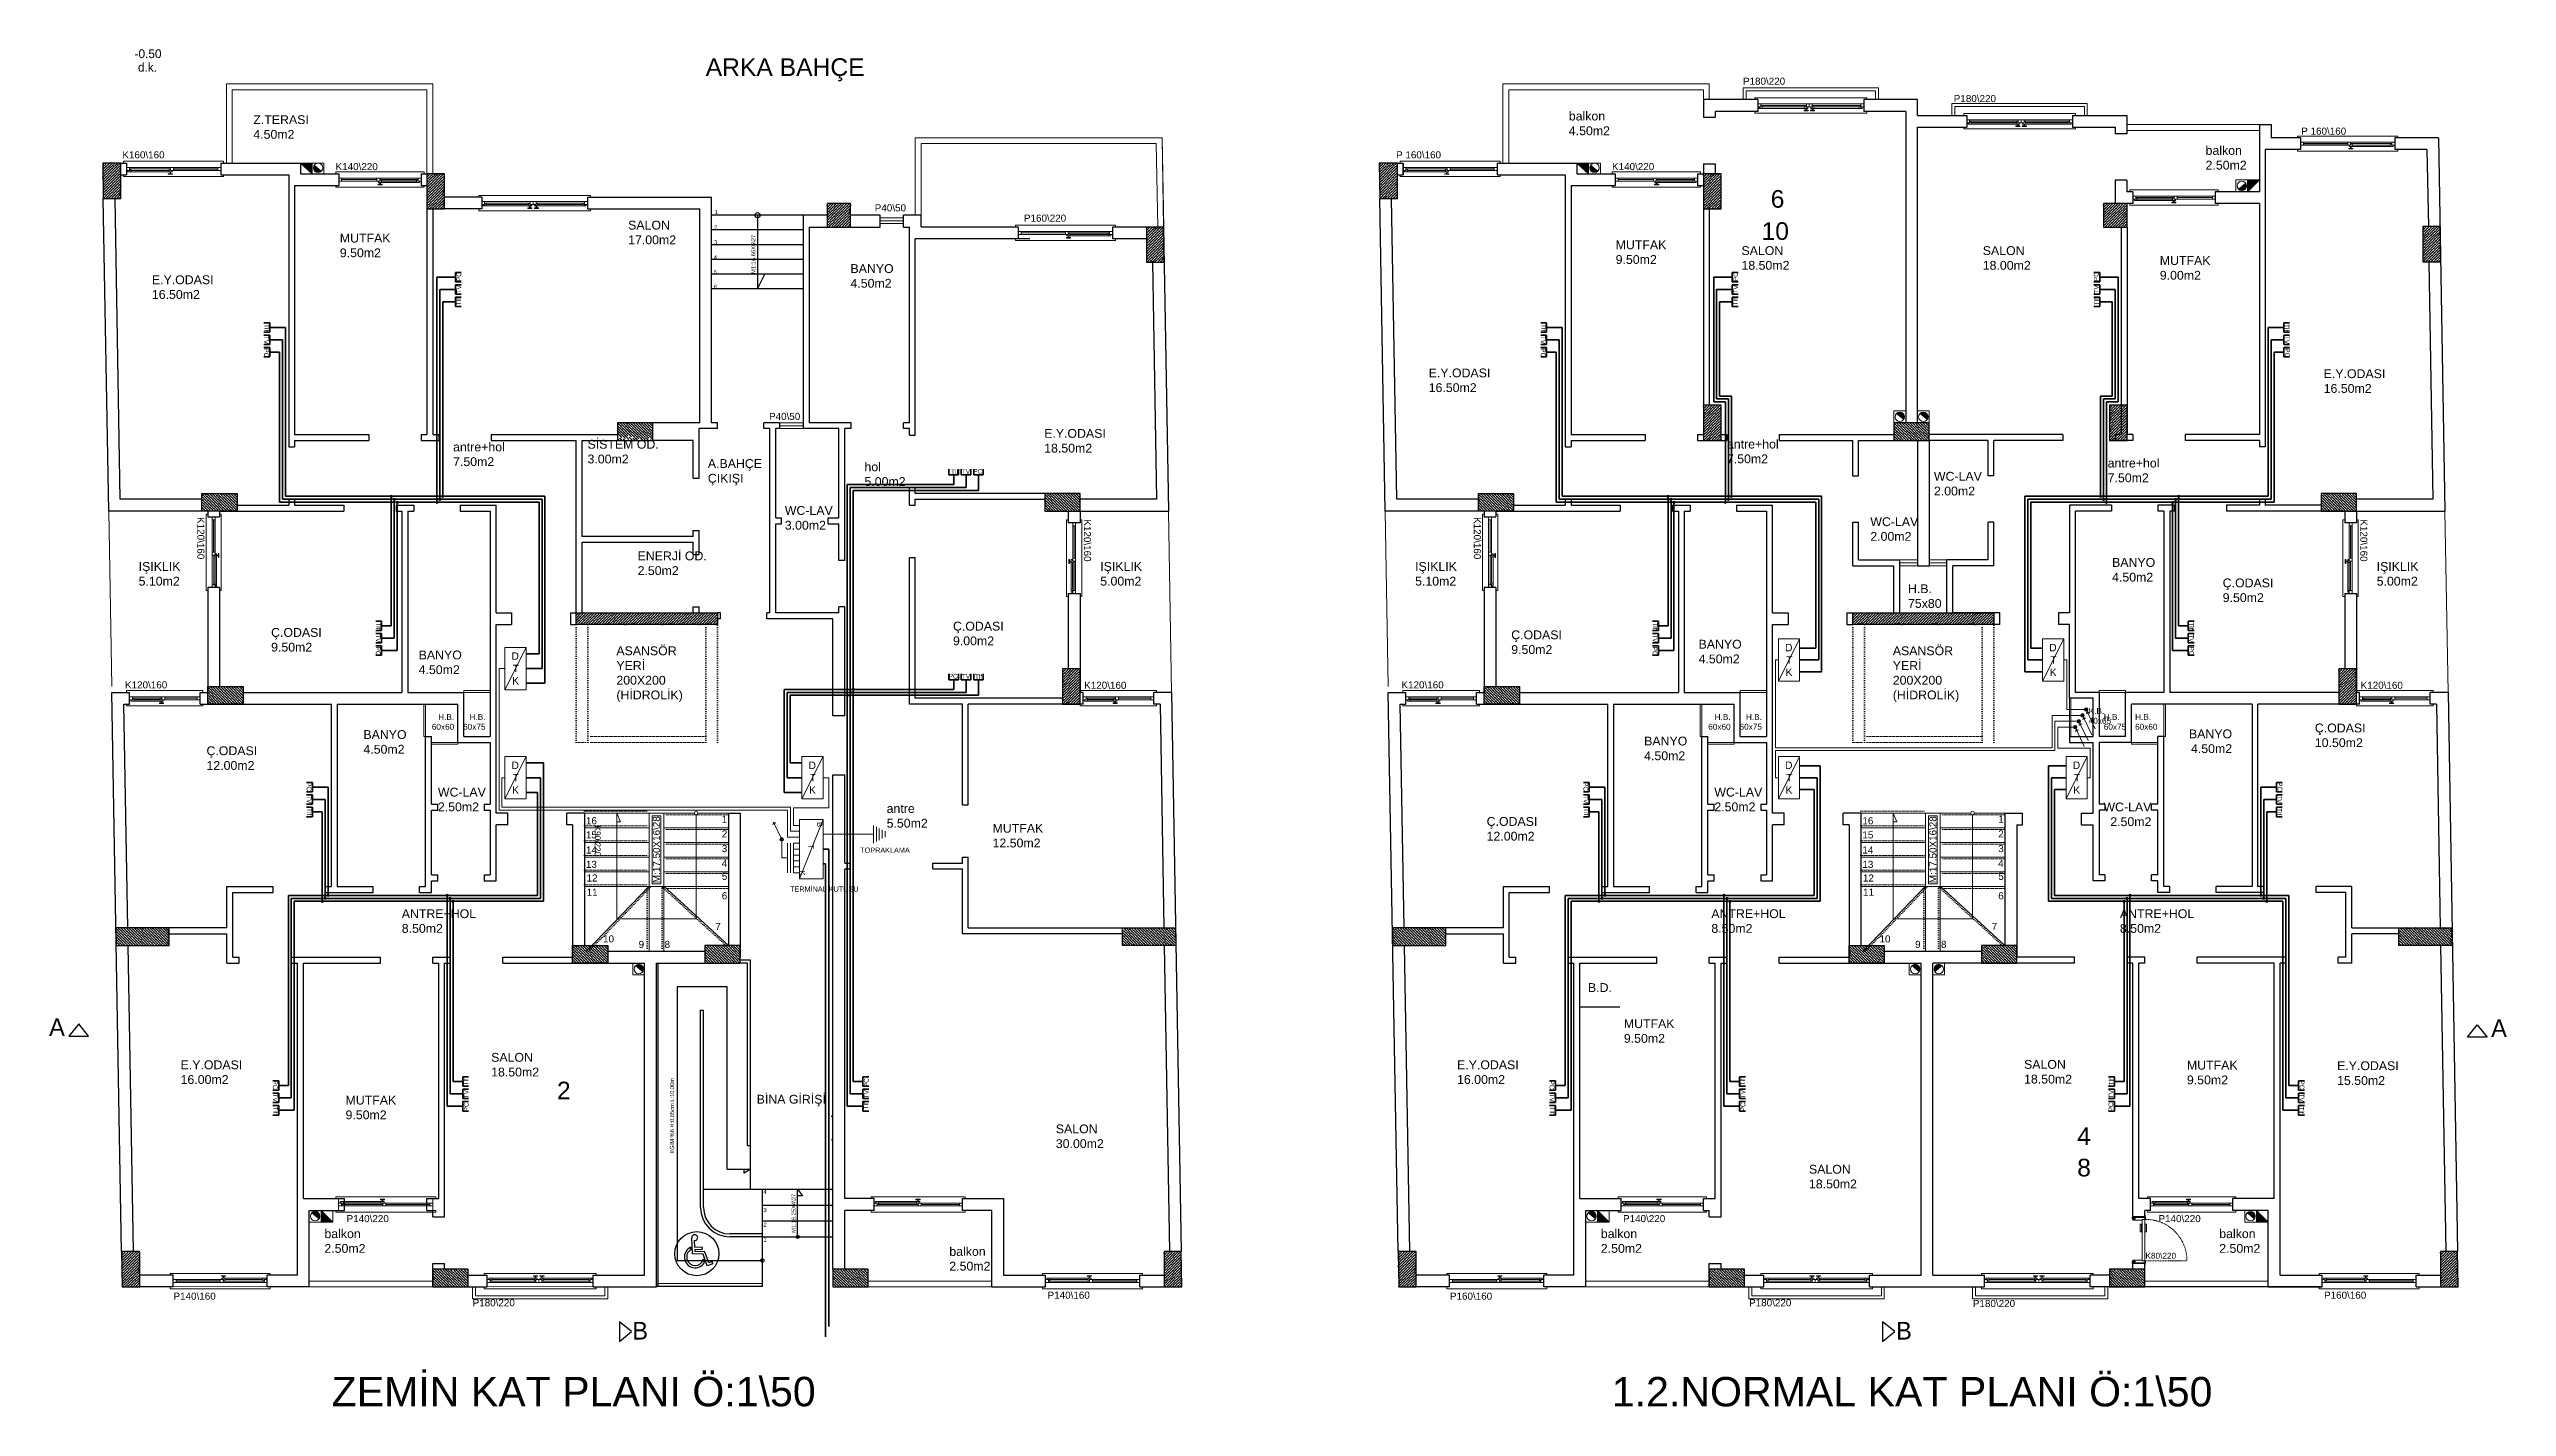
# Model space of a CAD drawing. Header units: millimetres. Extents: x -852 to 3325, y -460 to 1846.
import ezdxf

# ---------------------------------------------------------------- set-up
doc = ezdxf.new("R2010")
doc.units = ezdxf.units.MM
doc.linetypes.add('ACAD_ISO07W100', pattern=[3, 0, -3])
doc.linetypes.add('HIDDEN', pattern=[9.525, 6.35, -3.175])
for name, color, linetype, lineweight in [('1dış duvar', 19, 'Continuous', 25), ('1YAZI', 24, 'Continuous', 30), ('20', 30, 'Continuous', 0), ('A-AREA-IDEN', 2, 'Continuous', 9), ('ARABA', 143, 'Continuous', 13), ('BACA', 62, 'Continuous', 20), ('ELEKTRİK MALZEME', 150, 'Continuous', 13), ('IMAR_PARSEL', 1, 'Continuous', 0), ('KAPI-PEN', 16, 'Continuous', 9), ('KOLON', 237, 'Continuous', 30), ('OLCU', 2, 'Continuous', 25), ('ölçü', 56, 'Continuous', 25)]:
    doc.layers.add(name, color=color, linetype=linetype, lineweight=lineweight)
for name, color, linetype in [('GOR020', 140, 'Continuous'), ('IFF-FURN-DETAIL', 4, 'Continuous'), ('SEMBOL_mdrn', 1, 'Continuous')]:
    doc.layers.add(name, color=color, linetype=linetype)
doc.layers.add('TEFRIS', color=253, linetype='Continuous', true_color=0xb3b3b3)
doc.layers.get('OLCU').off()
doc.layers.get('TEFRIS').off()
doc.styles.add('Arial_2', font='arial.ttf', dxfattribs={"height": 0.4})
doc.styles.add('Arial_4', font='arial.ttf', dxfattribs={"height": 20})
doc.styles.get("Standard").update_dxf_attribs({"font": 'arial.ttf'})
pattern_1 = [(135, (2232.4122, 39351.961), (-6.17392608, 1.68379802), [7.9375, -1.5875, 0, -1.5875])]
pattern_2 = [(135, (62.9916, 39351.961), (-6.17392608, 1.68379802), [7.9375, -1.5875, 0, -1.5875])]

msp = doc.modelspace()

# ---------------------------------------------------------------- texts
at = {"layer": '1dış duvar', "color": 0}
msp.add_text('B.D.', height=15, rotation=0, dxfattribs=at).set_placement((1763, 244.5))
at = {"layer": '1YAZI'}
for s, width, heights, insert, char_height, attachment_point in [('ARKA BAHÇE', 689.312, [0], (263.5, 1830.6), 30, 1), ('Z.TERASI\\P4.50m2', 132.548, [0], (-505.3, 1733.9), 15, 1), ('balkon\\P4.50m2', 132.548, [0], (1730.5, 1740), 15, 1), ('balkon\\P2.50m2', 132.548, [0], (2812.7, 1681.6), 15, 1), ('6', 132.548, [0], (2073.6, 1606.8), 30, 1), ('SALON\\P17.00m2', 71.533, [0], (131.7, 1554.7), 15, 1), ('2', 134.237, [0], (278.1, 1547), 7, 1), ('1', 134.237, [0], (278.8, 1573), 7, 1), ('10', 132.548, [0], (2058, 1552.1), 30, 1), ('MUTFAK\\P9.50m2', 132.548, [0], (-358.3, 1532.7), 15, 1), ('3', 134.237, [0], (277.7, 1521.7), 7, 1), ('MUTFAK\\P9.50m2', 132.548, [0], (1810.1, 1521.3), 15, 1), ('SALON\\P18.50m2', 71.533, [0], (2023.9, 1511.4), 15, 1), ('SALON\\P18.00m2', 71.533, [0], (2434, 1511.4), 15, 1), ('E.Y.ODASI\\P16.50m2', 132.548, [0], (-677.7, 1461.9), 15, 1), ('4', 134.237, [0], (277.3, 1496), 7, 1), ('5', 134.237, [0], (277.3, 1471), 7, 1), ('BANYO\\P4.50m2', 132.548, [0], (509.6, 1480.9), 15, 1), ('MUTFAK\\P9.00m2', 132.548, [0], (2734.9, 1494.5), 15, 1), ('6', 134.237, [0], (277.3, 1446), 7, 1), ('E.Y.ODASI\\P16.50m2', 132.548, [0], (1492.3, 1303.6), 15, 1), ('E.Y.ODASI\\P16.50m2', 132.548, [0], (3013.4, 1302.3), 15, 1), ('antre+hol\\P7.50m2', 132.548, [0], (-165.8, 1177.9), 15, 1), ('SİSTEM OD.\\P3.00m2', 132.548, [0], (62.7, 1182.4), 15, 1), ('E.Y.ODASI\\P18.50m2', 132.548, [0], (838.8, 1200.9), 15, 1), ('antre+hol\\P7.50m2', 132.548, [0], (1999.2, 1182.7), 15, 1), ('A.BAHÇE ÇIKIŞI', 134.237, [0], (267.2, 1149.7), 15, 1), ('hol\\P5.00m2', 132.548, [0], (533.4, 1144.1), 15, 1), ('WC-LAV\\P2.00m2', 132.548, [0], (2351, 1128, 0), 15, 1), ('antre+hol\\P7.50m2', 132.548, [0], (2646.3, 1150.5), 15, 1), ('WC-LAV\\P3.00m2', 132.548, [0], (398, 1069.9), 15, 1), ('WC-LAV\\P2.00m2', 132.548, [0], (2242.9, 1050.9, 0), 15, 1), ('IŞIKLIK\\P5.10m2', 132.548, [0], (-700.2, 974.9), 15, 1), ('ENERJİ OD.\\P2.50m2', 132.548, [0], (147.8, 992.8), 15, 1), ('IŞIKLIK\\P5.00m2', 132.548, [0], (934.1, 974.9), 15, 1), ('IŞIKLIK\\P5.10m2', 132.548, [0], (1469.2, 974.9), 15, 1), ('BANYO\\P4.50m2', 132.548, [0], (2653.8, 981.7), 15, 1), ('IŞIKLIK\\P5.00m2', 132.548, [0], (3103.5, 974.9), 15, 1), ('H.B.\\P75x80', 132.548, [0], (2306.9, 937), 15, 1), ('Ç.ODASI\\P9.50m2', 132.548, [0], (2841.8, 946.9), 15, 1), ('Ç.ODASI\\P9.50m2', 132.548, [0], (-475.1, 862.8), 15, 1), ('Ç.ODASI\\P9.00m2', 132.548, [0], (683.8, 873.5), 15, 1), ('Ç.ODASI\\P9.50m2', 132.548, [0], (1632.6, 858.7), 15, 1), ('BANYO\\P4.50m2', 132.548, [0], (1951, 842.8), 15, 1), ('BANYO\\P4.50m2', 132.548, [0], (-224.3, 824.5), 15, 1), ('ASANSÖR YERİ 200X200\\P(HİDROLİK)', 132.548, [0], (111.7, 831.6), 15, 1), ('ASANSÖR YERİ 200X200\\P(HİDROLİK)', 132.548, [0], (2281.1, 831.6), 15, 1), ('H.B.\\P60x60', 132.548, [27.4], (-163.9, 716.7), 10, 3), ('H.B.\\P60x75', 132.548, [27.4], (-110.7, 716.7), 10, 3), ('H.B.\\P60x60', 132.548, [27.4], (2005.5, 716.7), 10, 3), ('H.B.\\P60x75', 132.548, [27.4], (2058.7, 716.7), 10, 3), ('K.B.\\P40x65', 132.548, [0], (2614.1, 726.9), 10, 1), ('H.B.\\P60x75', 132.548, [27.4], (2639.7, 716.7), 10, 1), ('H.B.\\P60x60', 132.548, [27.4], (2692.9, 716.7), 10, 1), ('BANYO\\P4.50m2', 132.548, [0], (-318.2, 689.3), 15, 1), ('BANYO\\P4.50m2', 132.548, [0], (1858.5, 678.3), 15, 1), ('BANYO\\P4.50m2', 132.548, [0], (2857.8, 690.4), 15, 3), ('Ç.ODASI\\P10.50m2', 132.548, [0], (2998.4, 700.5), 15, 1), ('Ç.ODASI\\P12.00m2', 132.548, [0], (-584.9, 661.8), 15, 1), ('WC-LAV\\P2.50m2', 132.548, [0], (-191.6, 591.5), 15, 1), ('WC-LAV\\P2.50m2', 132.548, [0], (1977.8, 591.5), 15, 1), ('1', 132.548, [0], (290.9, 544.1), 12, 1), ('antre\\P5.50m2', 132.548, [0], (571.1, 563.7), 15, 1), ('1', 132.548, [0], (2460.3, 544.1), 12, 1), ('WC-LAV\\P2.50m2', 132.548, [0], (2720.6, 566.3), 15, 3), ('16', 132.548, [0], (60, 541.4), 12, 1), ('15', 132.548, [0], (60, 517.4), 12, 1), ('2', 132.548, [0], (290.9, 519.1), 12, 1), ('MUTFAK\\P12.50m2', 132.548, [0], (751.1, 530.1), 15, 1), ('Ç.ODASI\\P12.00m2', 132.548, [0], (1590.8, 541.7), 15, 1), ('16', 132.548, [0], (2229.4, 541.4), 12, 1), ('15', 132.548, [0], (2229.4, 517.4), 12, 1), ('2', 132.548, [0], (2460.3, 519.1), 12, 1), ('14', 132.548, [0], (60, 491.7), 12, 1), ('13', 132.548, [0], (60, 467.3), 12, 1), ('4', 132.548, [0], (290.9, 469.1), 12, 1), ('3', 132.548, [0], (290.9, 494.1), 12, 1), ('14', 132.548, [0], (2229.4, 491.7), 12, 1), ('13', 132.548, [0], (2229.4, 467.3), 12, 1), ('4', 132.548, [0], (2460.3, 469.1), 12, 1), ('3', 132.548, [0], (2460.3, 494.1), 12, 1), ('12', 132.548, [0], (61, 444.1), 12, 1), ('11', 132.548, [0], (61.2, 420.1), 12, 1), ('5', 132.548, [0], (290.9, 447), 12, 1), ('12', 132.548, [0], (2230.4, 444.1), 12, 1), ('11', 132.548, [0], (2230.6, 420.1), 12, 1), ('5', 132.548, [0], (2460.3, 447), 12, 1), ('ANTRE+HOL\\P8.50m2', 132.548, [0], (-253, 385), 15, 1), ('6', 132.548, [0], (290.9, 414), 12, 1), ('ANTRE+HOL\\P8.50m2', 132.548, [0], (1972.7, 385), 15, 1), ('6', 132.548, [0], (2460.3, 414), 12, 1), ('ANTRE+HOL\\P8.50m2', 132.548, [0], (2667.1, 385), 15, 1), ('10', 132.548, [0], (89.1, 340.7), 12, 1), ('7', 132.548, [0], (279.9, 361.9), 12, 1), ('10', 132.548, [0], (2258.5, 340.7), 12, 1), ('7', 132.548, [0], (2449.3, 361.9), 12, 1), ('9', 132.548, [0], (149.6, 331.4), 12, 1), ('8', 132.548, [0], (193.6, 331.4), 12, 1), ('9', 132.548, [0], (2319, 331.4), 12, 1), ('8', 132.548, [0], (2363, 331.4), 12, 1), ('MUTFAK\\P9.50m2', 132.548, [0], (1824, 198.2), 15, 1), ('E.Y.ODASI\\P16.00m2', 132.548, [0], (-628.9, 128.3), 15, 1), ('SALON\\P18.50m2', 71.533, [0], (-101.1, 141), 15, 1), ('E.Y.ODASI\\P16.00m2', 132.548, [0], (1540.5, 128.3), 15, 1), ('SALON\\P18.50m2', 71.533, [0], (2504.2, 129), 15, 1), ('MUTFAK\\P9.50m2', 132.548, [0], (2781, 127.6), 15, 1), ('E.Y.ODASI\\P15.50m2', 132.548, [0], (3036.2, 126.7), 15, 1), ('2', 132.548, [0], (10.7, 92.1), 30, 1), ('MUTFAK\\P9.50m2', 132.548, [0], (-348.6, 68.3), 15, 1), ('BİNA GİRİŞİ', 134.237, [0], (350.2, 69.8), 15, 1), ('SALON\\P30.00m2', 71.533, [0], (858.6, 19.4), 15, 1), ('4', 132.548, [0], (2594.5, 14.8), 30, 1), ('8', 132.548, [0], (2594.5, -38.8), 30, 1), ('SALON\\P18.50m2', 71.533, [0], (2138.6, -49.1), 15, 1), ('4', 134.237, [0], (361.7, -91.5), 7, 1), ('3', 134.237, [0], (361.7, -122.5), 7, 1), ('balkon\\P2.50m2', 132.548, [0], (-384.5, -158.6), 15, 1), ('2', 134.237, [0], (361.7, -147.5), 7, 1), ('balkon\\P2.50m2', 132.548, [0], (1784.9, -158.6), 15, 1), ('balkon\\P2.50m2', 132.548, [0], (2835.9, -158.6), 15, 1), ('1', 134.237, [0], (361.7, -172.5), 7, 1), ('balkon\\P2.50m2', 132.548, [0], (677.6, -188.7), 15, 1)]:
    msp.add_mtext_dynamic_manual_height_columns(s, width=width, gutter_width=12.5, heights=heights, dxfattribs=dict(at, insert=insert, char_height=char_height, attachment_point=attachment_point))
for s, width, insert, char_height, attachment_point, rotation in [('P180\\\\220', 187.111, (2098.2, 1797.7), 12, 3, 0), ('P180\\\\220', 187.111, (2456.5, 1768.2), 12, 3, 0), ('P 160\\\\160', 187.111, (3051.7, 1712.9), 12, 3, 0), ('K160\\\\160', 187.111, (-656.1, 1672.6), 12, 3, 0), ('P 160\\\\160', 187.111, (1513.3, 1672.6), 12, 3, 0), ('K140\\\\220', 187.111, (-293.7, 1652.6), 12, 3, 0), ('K140\\\\220', 187.111, (1875.7, 1652.6), 12, 3, 0), ('P40\\\\50', 187.111, (604, 1582.5), 12, 3, 0), ('P160\\\\220', 187.111, (876.2, 1565.1), 12, 3, 0), ('M1:16.66X6\\\\27', 134.237, (341, 1464.4), 7, 1, 90), ('P40\\\\50', 187.111, (424.3, 1228.3), 12, 3, 0), ('K120\\\\160', 187.111, (-588.4, 979.5), 12, 3, 270), ('K120\\\\160', 187.111, (918.3, 975.6), 12, 3, 270), ('K120\\\\160', 187.111, (1581, 979.5), 12, 3, 270), ('K120\\\\160', 187.111, (3087.7, 975.6), 12, 3, 270), ('K120\\\\160', 187.111, (-651.6, 772.2), 12, 3, 0), ('K120\\\\160', 187.111, (978.6, 771.5), 12, 3, 0), ('K120\\\\160', 187.111, (1517.8, 772.2), 12, 3, 0), ('K120\\\\160', 187.111, (3148, 771.5), 12, 3, 0), ('K90\\\\220', 187.111, (84.9, 475.1), 10, 3, 270), ('M:17.50X16\\\\28', 132.548, (173.8, 429.4), 12, 1, 90), ('M:17.50X16\\\\28', 132.548, (2343.3, 429.4), 12, 1, 90), ('M:17.50X16\\\\28', 132.548, (2343.3, 429.4), 12, 1, 90), ('M1:16.25X4\\\\27', 134.237, (409.5, -164.8), 7, 1, 90), ('P140\\\\220', 187.111, (-275, -134.5), 12, 3, 0), ('P140\\\\220', 187.111, (1894.4, -134.5), 12, 3, 0), ('P140\\\\220', 187.111, (2804.4, -134.5), 12, 3, 0), ('K80\\\\220', 187.111, (2762.6, -198.6), 10, 3, 0), ('P140\\\\160', 187.111, (-569.2, -266.2), 12, 3, 0), ('P180\\\\220', 187.111, (-60.8, -277.4), 12, 3, 0), ('P140\\\\160', 187.111, (916.4, -264.5), 12, 3, 0), ('P160\\\\160', 187.111, (1600.2, -266.2), 12, 3, 0), ('P180\\\\220', 187.111, (2108.7, -277.4), 12, 3, 0), ('P180\\\\220', 187.111, (2489, -278.7), 12, 3, 0), ('P160\\\\160', 187.111, (3085.8, -264.5), 12, 3, 0)]:
    msp.add_mtext_dynamic_manual_height_columns(s, width=width, gutter_width=12.5, heights=[0], dxfattribs=dict(at, insert=insert, char_height=char_height, attachment_point=attachment_point, rotation=rotation))
at = {"layer": '1YAZI', "extrusion": (-1.10444e-09, -3.40896e-11, 1), "char_height": 30, "width": 1580.287, "attachment_point": 7, "text_direction": (1, 0, 0)}
for s, insert in [('{\\fCentury Gothic|b0|i0|c162|p34;A}', (-852.4, 169.9, 0)), ('{\\fCentury Gothic|b0|i0|c162|p34;B}', (138.8, -345.9)), ('{\\fCentury Gothic|b0|i0|c162|p34;B}', (2286.7, -345.9))]:
    msp.add_mtext(s, dxfattribs=dict(at, insert=insert))
at = {"layer": '1YAZI', "extrusion": (1.10444e-09, -3.40896e-11, 1), "insert": (3324.8, 168.2, 0), "char_height": 30, "width": 1580.287, "attachment_point": 9, "text_direction": (1, 0, 0)}
msp.add_mtext('{\\fCentury Gothic|b0|i0|c162|p34;A}', dxfattribs=at)
at = {"layer": '1YAZI', "insert": (202.9, -29.9), "char_height": 7, "width": 134.237, "attachment_point": 1, "rotation": 90}
msp.add_mtext('{\\fCentury Gothic|b0|i0|c162|p34;EĞİM %6 H:0.65cm L:10.00m}', dxfattribs=at)
at = {"layer": '1YAZI', "color": 4, "char_height": 50, "attachment_point": 1}
for s, insert in [('ZEMİN KAT PLANI Ö:1\\\\50', (-372.3, -409.3)), ('1.2.NORMAL KAT PLANI Ö:1\\\\50', (1803.5, -409.5))]:
    msp.add_mtext_dynamic_manual_height_columns(s, width=1334.302, gutter_width=12.5, heights=[0], dxfattribs=dict(at, insert=insert))
at = {"layer": '20', "char_height": 15, "width": 815.144, "attachment_point": 7}
for s, insert in [('{\\fCentury Gothic|b0|i0|c162|p34;-0.50}', (-707.1, 1830.7, 0)), ('{\\fCentury Gothic|b0|i0|c162|p34;d.k.}', (-701.4, 1807.7, 0))]:
    msp.add_mtext(s, dxfattribs=dict(at, insert=insert))
at = {"layer": 'A-AREA-IDEN', "char_height": 12.6, "width": 23.566, "attachment_point": 3, "style": 'Arial_2'}
for insert in [(2110.6, 835.9), (2559.6, 835.9), (-53.8, 821.4), (-53.8, 635.9), (451, 635.9), (2110.6, 635.9), (2599.6, 635.9)]:
    msp.add_mtext('D\\PT\\PK', dxfattribs=dict(at, insert=insert))
at = {"layer": 'A-AREA-IDEN', "insert": (461.7, 536.4), "char_height": 8.82, "width": 106.514, "attachment_point": 1, "rotation": 270, "style": 'Arial_2'}
msp.add_mtext(' B   \\P            T \\P                         K', dxfattribs=at)
at = {"layer": 'A-AREA-IDEN', "char_height": 8.82, "width": 112.862, "line_spacing_factor": 0.941778, "style": 'Arial_4'}
for s, insert, attachment_point in [('TOPRAKLAMA', (610.4, 480.9), 9), ('TERMİNAL KUTUSU', (406.9, 423.7), 1)]:
    msp.add_mtext(s, dxfattribs=dict(at, insert=insert, attachment_point=attachment_point))
at = {"layer": 'ELEKTRİK MALZEME', "color": 4, "lineweight": 35, "char_height": 8}
for s, insert, attachment_point, rotation in [('{\\f@Dotum|b0|i0|c162|p34;\\C256;PC}', (-151.9, 1452), 7, 90), ('{\\f@Dotum|b0|i0|c162|p34;\\C256;PC}', (2018.1, 1452), 7, 90), ('{\\f@Dotum|b0|i0|c162|p34;\\C256;PC}', (2622.8, 1452), 1, 90), ('{\\f@Dotum|b0|i0|c0|p34;\\C256;Tlf}', (-152.6, 1411), 7, 90), ('{\\f@Dotum|b0|i0|c0|p34;\\C256;Tlf}', (2017.4, 1411), 7, 90), ('{\\f@Dotum|b0|i0|c0|p34;\\C256;Tlf}', (2623.5, 1411), 1, 90), ('{\\f@Dotum|b0|i0|c0|p34;\\C256;Tlf}', (-486.5, 1379.2), 7, 270), ('{\\f@Dotum|b0|i0|c0|p34;\\C256;Tlf}', (1683.5, 1379.2), 7, 270), ('{\\f@Dotum|b0|i0|c0|p34;\\C256;Tlf}', (2954.9, 1379.2), 1, 270), ('{\\f@Dotum|b0|i0|c162|p34;\\C256;PC}', (-487.2, 1338.1), 7, 270), ('{\\f@Dotum|b0|i0|c162|p34;\\C256;PC}', (1682.8, 1338.1), 7, 270), ('{\\f@Dotum|b0|i0|c162|p34;\\C256;PC}', (2955.6, 1338.1), 1, 270), ('{\\f@Dotum|b0|i0|c0|p34;\\C256;Tlf}', (-296.5, 872.3), 7, 270), ('{\\f@Dotum|b0|i0|c0|p34;\\C256;Tlf}', (1873.5, 872.3), 7, 270), ('{\\f@Dotum|b0|i0|c0|p34;\\C256;Tlf}', (2792.4, 872.3), 1, 270), ('{\\f@Dotum|b0|i0|c162|p34;\\C256;PC}', (-297.2, 831.3), 7, 270), ('{\\f@Dotum|b0|i0|c162|p34;\\C256;PC}', (1872.8, 831.3), 7, 270), ('{\\f@Dotum|b0|i0|c162|p34;\\C256;PC}', (2793.1, 831.3), 1, 270), ('{\\f@Dotum|b0|i0|c162|p34;\\C256;PC}', (-414.7, 585.7), 9, 270), ('{\\f@Dotum|b0|i0|c162|p34;\\C256;PC}', (-414.7, 585.7), 9, 270), ('{\\f@Dotum|b0|i0|c162|p34;\\C256;PC}', (1755.3, 585.7), 9, 270), ('{\\f@Dotum|b0|i0|c162|p34;\\C256;PC}', (1755.3, 585.7), 9, 270), ('{\\f@Dotum|b0|i0|c162|p34;\\C256;PC}', (2943.1, 585.7), 3, 270), ('{\\f@Dotum|b0|i0|c0|p34;\\C256;Tlf}', (-414, 544.6), 9, 270), ('{\\f@Dotum|b0|i0|c0|p34;\\C256;Tlf}', (-414, 544.6), 9, 270), ('{\\f@Dotum|b0|i0|c0|p34;\\C256;Tlf}', (1756, 544.6), 9, 270), ('{\\f@Dotum|b0|i0|c0|p34;\\C256;Tlf}', (1756, 544.6), 9, 270), ('{\\f@Dotum|b0|i0|c0|p34;\\C256;Tlf}', (2942.4, 544.6), 3, 270), ('{\\f@Dotum|b0|i0|c162|p34;\\C256;PC}', (-472.2, 78.8), 9, 270), ('{\\f@Dotum|b0|i0|c162|p34;\\C256;PC}', (-472.2, 78.8), 9, 270), ('{\\f@Dotum|b0|i0|c0|p34;\\C256;Tlf}', (-140.1, 98), 9, 90), ('{\\f@Dotum|b0|i0|c162|p34;\\C256;PC}', (540.6, 98.1), 9, 90), ('{\\f@Dotum|b0|i0|c162|p34;\\C256;PC}', (1697.8, 78.8), 9, 270), ('{\\f@Dotum|b0|i0|c162|p34;\\C256;PC}', (1697.8, 78.8), 9, 270), ('{\\f@Dotum|b0|i0|c0|p34;\\C256;Tlf}', (2029.9, 98), 9, 90), ('{\\f@Dotum|b0|i0|c0|p34;\\C256;Tlf}', (2648.5, 98), 3, 90), ('{\\f@Dotum|b0|i0|c162|p34;\\C256;PC}', (2980.6, 78.8), 3, 270), ('{\\f@Dotum|b0|i0|c0|p34;\\C256;Tlf}', (-471.5, 37.8), 9, 270), ('{\\f@Dotum|b0|i0|c0|p34;\\C256;Tlf}', (-471.5, 37.8), 9, 270), ('{\\f@Dotum|b0|i0|c162|p34;\\C256;PC}', (-139.4, 57), 9, 90), ('{\\f@Dotum|b0|i0|c0|p34;\\C256;Tlf}', (539.9, 57.3), 9, 90), ('{\\f@Dotum|b0|i0|c0|p34;\\C256;Tlf}', (1698.5, 37.8), 9, 270), ('{\\f@Dotum|b0|i0|c0|p34;\\C256;Tlf}', (1698.5, 37.8), 9, 270), ('{\\f@Dotum|b0|i0|c162|p34;\\C256;PC}', (2030.6, 57), 9, 90), ('{\\f@Dotum|b0|i0|c162|p34;\\C256;PC}', (2647.8, 57), 3, 90), ('{\\f@Dotum|b0|i0|c0|p34;\\C256;Tlf}', (2979.9, 37.8), 3, 270)]:
    msp.add_mtext(s, dxfattribs=dict(at, insert=insert, attachment_point=attachment_point, rotation=rotation))
at = {"layer": 'ELEKTRİK MALZEME', "color": 3, "lineweight": 35, "char_height": 8}
for insert, attachment_point, rotation in [((-152.2, 1431.1, 0), 7, 90), ((2017.8, 1431.1, 0), 7, 90), ((2623.1, 1431.1, 0), 1, 90), ((-486.9, 1359.1, 0), 7, 270), ((1683.1, 1359.1, 0), 7, 270), ((2955.3, 1359.1, 0), 1, 270), ((-296.9, 852.2), 7, 270), ((1873.1, 852.2), 7, 270), ((2792.8, 852.2), 1, 270), ((-414.4, 564.7), 9, 270), ((-414.4, 564.7), 9, 270), ((1755.6, 564.7), 9, 270), ((1755.6, 564.7), 9, 270), ((2942.8, 564.7, 0), 3, 270), ((-471.9, 57.8, 0), 9, 270), ((-471.9, 57.8, 0), 9, 270), ((-139.7, 78, 0), 9, 90), ((540.3, 78, 0), 9, 90), ((1698.1, 57.8, 0), 9, 270), ((1698.1, 57.8, 0), 9, 270), ((2030.3, 78, 0), 9, 90), ((2648.1, 78, 0), 3, 90), ((2980.3, 57.8, 0), 3, 270)]:
    msp.add_mtext('{\\f@Dotum|b0|i0|c162|p34;\\C256;TV}', dxfattribs=dict(at, insert=insert, attachment_point=attachment_point, rotation=rotation))
at = {"layer": 'ELEKTRİK MALZEME', "color": 4, "lineweight": 35, "char_height": 8, "attachment_point": 9}
for s, insert in [('{\\f@Dotum|b0|i0|c0|p34;\\C256;Tlf}', (692.9, 1124)), ('{\\f@Dotum|b0|i0|c162|p34;\\C256;PC}', (734, 1124.8)), ('{\\f@Dotum|b0|i0|c162|p34;\\C256;PC}', (692, 776.8)), ('{\\f@Dotum|b0|i0|c0|p34;\\C256;Tlf}', (733.4, 776))]:
    msp.add_mtext(s, dxfattribs=dict(at, insert=insert))
at = {"layer": 'ELEKTRİK MALZEME', "color": 3, "lineweight": 35, "char_height": 8, "attachment_point": 9}
for insert in [(713, 1124.5, 0), (713, 776.5, 0)]:
    msp.add_mtext('{\\f@Dotum|b0|i0|c162|p34;\\C256;TV}', dxfattribs=dict(at, insert=insert))

# ---------------------------------------------------------------- blocks, each defined once
blk = doc.blocks.new('140-5561')
at = {"layer": 'KAPI-PEN'}
for p, q in [((25481.2, 51364.4), (25481.2, 51439.4)), ((25481.4, 51364.4), (25481.4, 51439.4)), ((25478.8, 51289.4), (25478.8, 51359.4)), ((25483.7, 51291.9), (25483.7, 51356.9)), ((25483.9, 51291.9), (25483.9, 51356.9))]:
    blk.add_line(p, q, dxfattribs=at)
for points in [[(25481.3, 51284.4), (25491.3, 51284.4), (25491.3, 51279.4), (25494.3, 51279.4), (25494.3, 51444.4), (25494.3, 51449.4), (25491.3, 51449.4), (25491.3, 51444.4), (25471.3, 51444.4), (25471.3, 51449.4), (25468.3, 51449.4), (25468.3, 51284.4), (25468.3, 51279.4), (25471.3, 51279.4), (25471.3, 51284.4)], [(25478.8, 51439.4), (25478.8, 51444.4), (25483.8, 51444.4), (25483.8, 51439.4)], [(25483.8, 51364.4), (25483.8, 51439.4), (25478.8, 51439.4), (25478.8, 51364.4)], [(25478.8, 51359.4), (25478.8, 51364.4), (25483.8, 51364.4), (25483.8, 51359.4)], [(25486.3, 51291.9), (25486.3, 51356.9), (25481.3, 51356.9), (25481.3, 51291.9)], [(25478.8, 51284.4), (25478.8, 51289.4), (25483.8, 51289.4), (25483.8, 51284.4)]]:
    blk.add_lwpolyline(points, close=True, dxfattribs=at)
for points in [[(25481.3, 51359.1), (25484.1, 51359.1), (25484.1, 51361.9)], [(25481.3, 51359.1), (25481.3, 51356.9), (25486.3, 51356.9), (25486.3, 51361.9), (25484.1, 51361.9)], [(25486.3, 51359.4), (25489.3, 51359.4), (25489.3, 51362.4), (25490.3, 51362.4), (25490.3, 51355.4), (25489.3, 51355.4), (25489.3, 51358.4), (25486.3, 51358.4)], [(25481.3, 51289.8), (25481.3, 51291.9), (25486.3, 51291.9), (25486.3, 51286.9), (25484.1, 51286.9)], [(25481.3, 51289.8), (25484.1, 51289.8), (25484.1, 51286.9)]]:
    blk.add_lwpolyline(points, dxfattribs=at)
blk = doc.blocks.new('PENCERE 220-flat-11')
at = {"layer": 'KAPI-PEN'}
for p, q in [((-2789959.3, -3113689.9), (-2789979.3, -3113689.9)), ((-2789971.8, -3113694.9), (-2789971.8, -3113772.4)), ((-2789966.9, -3113697.4), (-2789966.9, -3113769.9)), ((-2789966.7, -3113697.4), (-2789966.7, -3113769.9)), ((-2789971.8, -3113864.9), (-2789971.8, -3113782.4)), ((-2789969.4, -3113777.4), (-2789969.4, -3113777.4)), ((-2789969.2, -3113777.4), (-2789969.2, -3113777.4)), ((-2789966.9, -3113862.4), (-2789966.9, -3113784.9)), ((-2789966.7, -3113862.4), (-2789966.7, -3113784.9)), ((-2789959.3, -3113869.9), (-2789979.3, -3113869.9))]:
    blk.add_line(p, q, dxfattribs=at)
for points in [[(-2789969.3, -3113869.9), (-2789959.3, -3113869.9), (-2789959.3, -3113874.9), (-2789956.3, -3113874.9), (-2789956.3, -3113689.9), (-2789956.3, -3113684.9), (-2789959.3, -3113684.9), (-2789959.3, -3113689.9), (-2789979.3, -3113689.9), (-2789979.3, -3113684.9), (-2789982.3, -3113684.9), (-2789982.3, -3113869.9), (-2789982.3, -3113874.9), (-2789979.3, -3113874.9), (-2789979.3, -3113869.9)], [(-2789971.8, -3113689.9), (-2789971.8, -3113694.9), (-2789966.8, -3113694.9), (-2789966.8, -3113689.9)], [(-2789964.3, -3113697.4), (-2789964.3, -3113769.9), (-2789969.3, -3113769.9), (-2789969.3, -3113697.4)], [(-2789971.8, -3113777.4), (-2789971.8, -3113772.4), (-2789966.8, -3113772.4), (-2789966.8, -3113777.4)], [(-2789971.8, -3113782.4), (-2789971.8, -3113777.4), (-2789966.8, -3113777.4), (-2789966.8, -3113782.4)], [(-2789966.8, -3113777.4), (-2789966.8, -3113777.4), (-2789971.8, -3113777.4), (-2789971.8, -3113777.4)], [(-2789964.3, -3113862.4), (-2789964.3, -3113784.9), (-2789969.3, -3113784.9), (-2789969.3, -3113862.4)], [(-2789971.8, -3113869.9), (-2789971.8, -3113864.9), (-2789966.8, -3113864.9), (-2789966.8, -3113869.9)]]:
    blk.add_lwpolyline(points, close=True, dxfattribs=at)
for points in [[(-2789969.3, -3113695.2), (-2789966.5, -3113695.2), (-2789966.5, -3113692.4)], [(-2789969.3, -3113695.2), (-2789969.3, -3113697.4), (-2789964.3, -3113697.4), (-2789964.3, -3113692.4), (-2789966.5, -3113692.4)], [(-2789964.3, -3113772.4), (-2789961.3, -3113772.4), (-2789961.3, -3113775.4), (-2789960.3, -3113775.4), (-2789960.3, -3113768.4), (-2789961.3, -3113768.4), (-2789961.3, -3113771.4), (-2789964.3, -3113771.4)], [(-2789969.3, -3113772.1), (-2789969.3, -3113769.9), (-2789964.3, -3113769.9), (-2789964.3, -3113774.9), (-2789966.5, -3113774.9)], [(-2789969.3, -3113772.1), (-2789966.5, -3113772.1), (-2789966.5, -3113774.9)], [(-2789969.3, -3113782.7), (-2789969.3, -3113784.9), (-2789964.3, -3113784.9), (-2789964.3, -3113779.9), (-2789966.5, -3113779.9)], [(-2789969.3, -3113782.7), (-2789966.5, -3113782.7), (-2789966.5, -3113779.9)], [(-2789964.3, -3113782.4), (-2789961.3, -3113782.4), (-2789961.3, -3113779.4), (-2789960.3, -3113779.4), (-2789960.3, -3113786.4), (-2789961.3, -3113786.4), (-2789961.3, -3113783.4), (-2789964.3, -3113783.4)], [(-2789969.3, -3113864.6), (-2789969.3, -3113862.4), (-2789964.3, -3113862.4), (-2789964.3, -3113867.4), (-2789966.5, -3113867.4)], [(-2789969.3, -3113864.6), (-2789966.5, -3113864.6), (-2789966.5, -3113867.4)]]:
    blk.add_lwpolyline(points, dxfattribs=at)
blk = doc.blocks.new('PENCERE120-flat-18')
at = {"layer": 'KAPI-PEN'}
for p, q in [((3113850.7, -2789753.5), (3113900.7, -2789753.5)), ((3113853.2, -2789748.4), (3113898.2, -2789748.4)), ((3113853.2, -2789748.6), (3113898.2, -2789748.6)), ((3113905.7, -2789750.9), (3113960.7, -2789750.9)), ((3113905.7, -2789751.1), (3113960.7, -2789751.1))]:
    blk.add_line(p, q, dxfattribs=at)
for points in [[(3113845.7, -2789751), (3113845.7, -2789741), (3113840.7, -2789741), (3113840.7, -2789738), (3113965.7, -2789738), (3113970.7, -2789738), (3113970.7, -2789741), (3113965.7, -2789741), (3113965.7, -2789761), (3113970.7, -2789761), (3113970.7, -2789764), (3113845.7, -2789764), (3113840.7, -2789764), (3113840.7, -2789761), (3113845.7, -2789761)], [(3113845.7, -2789753.5), (3113850.7, -2789753.5), (3113850.7, -2789748.5), (3113845.7, -2789748.5)], [(3113853.2, -2789746), (3113898.2, -2789746), (3113898.2, -2789751), (3113853.2, -2789751)], [(3113900.7, -2789753.5), (3113905.7, -2789753.5), (3113905.7, -2789748.5), (3113900.7, -2789748.5)], [(3113905.7, -2789748.5), (3113960.7, -2789748.5), (3113960.7, -2789753.5), (3113905.7, -2789753.5)], [(3113960.7, -2789753.5), (3113965.7, -2789753.5), (3113965.7, -2789748.5), (3113960.7, -2789748.5)]]:
    blk.add_lwpolyline(points, close=True, dxfattribs=at)
for points in [[(3113851.1, -2789751), (3113853.2, -2789751), (3113853.2, -2789746), (3113848.2, -2789746), (3113848.2, -2789748.1)], [(3113851.1, -2789751), (3113851.1, -2789748.1), (3113848.2, -2789748.1)], [(3113900.7, -2789746), (3113900.7, -2789743), (3113903.7, -2789743), (3113903.7, -2789742), (3113896.7, -2789742), (3113896.7, -2789743), (3113899.7, -2789743), (3113899.7, -2789746)], [(3113900.4, -2789751), (3113898.2, -2789751), (3113898.2, -2789746), (3113903.2, -2789746), (3113903.2, -2789748.1)], [(3113900.4, -2789751), (3113900.4, -2789748.1), (3113903.2, -2789748.1)]]:
    blk.add_lwpolyline(points, dxfattribs=at)
blk = doc.blocks.new('80 b')
at = {"layer": 'KAPI-PEN'}
for p, q in [((14351.2, 34182.5), (14350.6, 34176.3)), ((14351.2, 34182.5), (14350.6, 34176.3)), ((14350.6, 34176.3), (14352, 34175.5)), ((14350.6, 34176.3), (14352, 34175.5)), ((14352, 34182.5), (14352, 34176.7)), ((14352, 34182.5), (14352, 34176.7)), ((14352, 34176.7), (14352, 34178.3)), ((14352, 34176.7), (14352, 34178.3)), ((14352, 34178.3), (14372, 34178.3)), ((14352, 34178.3), (14372, 34178.3)), ((14356, 34176.7), (14352, 34176.7)), ((14356, 34176.7), (14352, 34176.7)), ((14352, 34176.7), (14355, 34176.7)), ((14352, 34176.7), (14355, 34176.7)), ((14352, 34173.8), (14352, 34175.5)), ((14352, 34175.5), (14356, 34175.5)), ((14352, 34173.8), (14352, 34175.5)), ((14352, 34175.5), (14356, 34175.5)), ((14355, 34175.5), (14352, 34175.5)), ((14355, 34175.5), (14352, 34175.5)), ((14367.5, 34173.8), (14352, 34173.8)), ((14367.5, 34173.8), (14352, 34173.8)), ((14355, 34176.7), (14355, 34175.5)), ((14355, 34176.7), (14355, 34175.5)), ((14356, 34175.5), (14356, 34176.7)), ((14356, 34175.5), (14356, 34176.7)), ((14356, 34176.7), (14356, 34175.5)), ((14372, 34175), (14367.5, 34175)), ((14367.5, 34175), (14367.5, 34173.8)), ((14372, 34175), (14367.5, 34175)), ((14367.5, 34175), (14367.5, 34173.8)), ((14367.5, 34104.6), (14367.5, 34175)), ((14367.5, 34175), (14372, 34175)), ((14367.5, 34104.6), (14367.5, 34175)), ((14367.5, 34175), (14372, 34175)), ((14372, 34182.5), (14372, 34176.7)), ((14372, 34182.5), (14372, 34176.7)), ((14372, 34178.3), (14372, 34175)), ((14372, 34178.3), (14372, 34175)), ((14372, 34176.7), (14372, 34175.5)), ((14372, 34176.7), (14372, 34175.5)), ((14373.4, 34176.3), (14372, 34176.3)), ((14373.4, 34176.3), (14372, 34176.3)), ((14372, 34175), (14372, 34104.6)), ((14372, 34175), (14372, 34104.6)), ((14372.8, 34182.5), (14373.4, 34176.3)), ((14372.8, 34182.5), (14373.4, 34176.3)), ((14350.6, 34103.4), (14352, 34104.2)), ((14350.6, 34103.4), (14352, 34104.2)), ((14351.2, 34097.2), (14350.6, 34103.4)), ((14351.2, 34097.2), (14350.6, 34103.4)), ((14367.5, 34105.8), (14352, 34105.8)), ((14352, 34105.8), (14352, 34104.2)), ((14367.5, 34105.8), (14352, 34105.8)), ((14352, 34105.8), (14352, 34104.2)), ((14352, 34104.2), (14356, 34104.2)), ((14352, 34104.2), (14356, 34104.2)), ((14355, 34104.2), (14352, 34104.2)), ((14355, 34104.2), (14352, 34104.2)), ((14356, 34103), (14352, 34103)), ((14352, 34103), (14352, 34101.3)), ((14356, 34103), (14352, 34103)), ((14352, 34103), (14352, 34101.3)), ((14352, 34103), (14355, 34103)), ((14352, 34097.2), (14352, 34103)), ((14352, 34103), (14355, 34103)), ((14352, 34097.2), (14352, 34103)), ((14352, 34101.3), (14372, 34101.3)), ((14352, 34101.3), (14372, 34101.3)), ((14355, 34103), (14355, 34104.2)), ((14355, 34103), (14355, 34104.2)), ((14356, 34104.2), (14356, 34103)), ((14356, 34104.2), (14356, 34103)), ((14356, 34103), (14356, 34104.2)), ((14366.5, 34116.6), (14367.5, 34116.6)), ((14366.5, 34112.6), (14366.5, 34116.6)), ((14366.5, 34112.6), (14366.5, 34116.6)), ((14366.5, 34116.6), (14367.5, 34116.6)), ((14367.5, 34112.6), (14366.5, 34112.6)), ((14367.5, 34112.6), (14366.5, 34112.6)), ((14367.5, 34104.6), (14367.5, 34105.8)), ((14367.5, 34104.6), (14367.5, 34105.8)), ((14372, 34104.6), (14367.5, 34104.6)), ((14372, 34104.6), (14367.5, 34104.6)), ((14372, 34104.6), (14367.5, 34104.6)), ((14372, 34104.6), (14367.5, 34104.6)), ((14373, 34116.6), (14372, 34116.6)), ((14373, 34116.6), (14372, 34116.6)), ((14372, 34112.6), (14373, 34112.6)), ((14372, 34112.6), (14373, 34112.6)), ((14372, 34101.3), (14372, 34104.6)), ((14372, 34101.3), (14372, 34104.6)), ((14372, 34103), (14372, 34104.2)), ((14372, 34103), (14372, 34104.2)), ((14373.4, 34103.4), (14372, 34103.4)), ((14373.4, 34103.4), (14372, 34103.4)), ((14372, 34097.2), (14372, 34103)), ((14372, 34097.2), (14372, 34103)), ((14372.8, 34097.2), (14373.4, 34103.4)), ((14372.8, 34097.2), (14373.4, 34103.4)), ((14373, 34112.6), (14373, 34116.6)), ((14373, 34112.6), (14373, 34116.6))]:
    blk.add_line(p, q, dxfattribs=at)
at = {"layer": 'KAPI-PEN', "linetype": 'Continuous'}
for p, q in [((14351.2, 34182.5), (14352, 34182.5)), ((14372, 34182.5), (14372.8, 34182.5)), ((14352, 34097.2), (14351.2, 34097.2)), ((14372.8, 34097.2), (14372, 34097.2))]:
    blk.add_line(p, q, dxfattribs=at)
at = {"layer": 'KAPI-PEN', "ltscale": 3}
for p, q in [((14352, 34179.3), (14372, 34179.3)), ((14352, 34100.3), (14372, 34100.3))]:
    blk.add_line(p, q, dxfattribs=at)
at = {"layer": 'KAPI-PEN', "linetype": 'HIDDEN', "ltscale": 0.3}
blk.add_line((14372, 34175), (14443.9, 34175), dxfattribs=at)
at = {"layer": 'KAPI-PEN', "elevation": 0}
for points in [[(14366.5, 34112.6), (14366.5, 34125.9), (14364.5, 34125.9), (14364.5, 34112.6)], [(14373, 34112.6), (14373, 34125.9), (14375, 34125.9), (14375, 34112.6)]]:
    blk.add_lwpolyline(points, close=True, dxfattribs=at)
at = {"layer": 'KAPI-PEN', "linetype": 'HIDDEN', "ltscale": 0.3}
blk.add_arc((14373.7, 34174.7), 70.1, 268.5572, 0.236, dxfattribs=at)
at = {"layer": 'KAPI-PEN'}
blk.add_ellipse((14372.9, 34175.6), major_axis=(-0.495, 0.495), ratio=1, start_param=1.570796328983307, end_param=7.853981636162894, dxfattribs=at)
blk.add_ellipse((14372.9, 34175.6), major_axis=(-0.495, 0.495), ratio=1, start_param=1.570796328983307, end_param=7.853981636162894, dxfattribs=at)
blk = doc.blocks.new('150')
at = {"layer": 'KAPI-PEN'}
for p, q in [((-52366.6, 1250), (-52426.6, 1250)), ((-52366.6, 1249.8), (-52426.6, 1249.8)), ((-52296.6, 1252.4), (-52361.6, 1252.4)), ((-52299.1, 1247.5), (-52359.1, 1247.5)), ((-52299.1, 1247.3), (-52359.1, 1247.3))]:
    blk.add_line(p, q, dxfattribs=at)
for points in [[(-52291.6, 1249.9), (-52291.6, 1239.9), (-52286.6, 1239.9), (-52286.6, 1236.9), (-52431.6, 1236.9), (-52436.6, 1236.9), (-52436.6, 1239.9), (-52431.6, 1239.9), (-52431.6, 1259.9), (-52436.6, 1259.9), (-52436.6, 1262.9), (-52291.6, 1262.9), (-52286.6, 1262.9), (-52286.6, 1259.9), (-52291.6, 1259.9)], [(-52426.6, 1252.4), (-52431.6, 1252.4), (-52431.6, 1247.4), (-52426.6, 1247.4)], [(-52366.6, 1247.4), (-52426.6, 1247.4), (-52426.6, 1252.4), (-52366.6, 1252.4)], [(-52361.6, 1252.4), (-52366.6, 1252.4), (-52366.6, 1247.4), (-52361.6, 1247.4)], [(-52299.1, 1244.9), (-52359.1, 1244.9), (-52359.1, 1249.9), (-52299.1, 1249.9)], [(-52291.6, 1252.4), (-52296.6, 1252.4), (-52296.6, 1247.4), (-52291.6, 1247.4)]]:
    blk.add_lwpolyline(points, close=True, dxfattribs=at)
for points in [[(-52361.6, 1244.9), (-52361.6, 1241.9), (-52364.6, 1241.9), (-52364.6, 1240.9), (-52357.6, 1240.9), (-52357.6, 1241.9), (-52360.6, 1241.9), (-52360.6, 1244.9)], [(-52361.2, 1249.9), (-52361.2, 1247.1), (-52364.1, 1247.1)], [(-52361.2, 1249.9), (-52359.1, 1249.9), (-52359.1, 1244.9), (-52364.1, 1244.9), (-52364.1, 1247.1)], [(-52296.9, 1249.9), (-52299.1, 1249.9), (-52299.1, 1244.9), (-52294.1, 1244.9), (-52294.1, 1247.1)], [(-52296.9, 1249.9), (-52296.9, 1247.1), (-52294.1, 1247.1)]]:
    blk.add_lwpolyline(points, dxfattribs=at)
blk = doc.blocks.new('140')
at = {"layer": 'KAPI-PEN'}
for p, q in [((-51006, 128.4), (-50951, 128.4)), ((-51006, 128.2), (-50951, 128.2)), ((-50943.5, 125.9), (-50878.5, 125.9)), ((-50943.5, 125.7), (-50878.5, 125.7)), ((-51008.5, 123.3), (-50948.5, 123.3))]:
    blk.add_line(p, q, dxfattribs=at)
for points in [[(-51013.5, 125.8), (-51013.5, 135.8), (-51018.5, 135.8), (-51018.5, 138.8), (-50873.5, 138.8), (-50868.5, 138.8), (-50868.5, 135.8), (-50873.5, 135.8), (-50873.5, 115.8), (-50868.5, 115.8), (-50868.5, 112.8), (-51013.5, 112.8), (-51018.5, 112.8), (-51018.5, 115.8), (-51013.5, 115.8)], [(-51013.5, 123.3), (-51008.5, 123.3), (-51008.5, 128.3), (-51013.5, 128.3)], [(-51006, 130.8), (-50951, 130.8), (-50951, 125.8), (-51006, 125.8)], [(-50948.5, 123.3), (-50943.5, 123.3), (-50943.5, 128.3), (-50948.5, 128.3)], [(-50943.5, 128.3), (-50878.5, 128.3), (-50878.5, 123.3), (-50943.5, 123.3)], [(-50878.5, 123.3), (-50873.5, 123.3), (-50873.5, 128.3), (-50878.5, 128.3)]]:
    blk.add_lwpolyline(points, close=True, dxfattribs=at)
for points in [[(-51008.2, 125.8), (-51006, 125.8), (-51006, 130.8), (-51011, 130.8), (-51011, 128.6)], [(-51008.2, 125.8), (-51008.2, 128.6), (-51011, 128.6)], [(-50948.5, 130.8), (-50948.5, 133.8), (-50945.5, 133.8), (-50945.5, 134.8), (-50952.5, 134.8), (-50952.5, 133.8), (-50949.5, 133.8), (-50949.5, 130.8)], [(-50948.8, 125.8), (-50951, 125.8), (-50951, 130.8), (-50946, 130.8), (-50946, 128.6)], [(-50948.8, 125.8), (-50948.8, 128.6), (-50946, 128.6)]]:
    blk.add_lwpolyline(points, dxfattribs=at)
blk = doc.blocks.new('LKTJHJH')
for p, q in [((737309.2, -568114.8), (737304.5, -568060.7)), ((737313.2, -568069.8), (737315.2, -568092.3)), ((737302.9, -568101.3), (737302.1, -568092.7)), ((737345.3, -568114.8), (737309.2, -568114.8)), ((737341.8, -568092.3), (737315.2, -568092.3)), ((737315.9, -568100.2), (737316.5, -568106.9)), ((737341.8, -568100.2), (737315.9, -568100.2)), ((737350.7, -568106.9), (737316.5, -568106.9)), ((737341.8, -568100.2), (737341.8, -568092.3)), ((737360.7, -568153.5), (737345.3, -568114.8)), ((737350.8, -568142.8), (737346.4, -568131.9)), ((737365.2, -568143.3), (737350.7, -568106.9)), ((737379.1, -568146.2), (737360.7, -568153.5)), ((737376.2, -568138.9), (737365.2, -568143.3)), ((737379.1, -568146.2), (737376.2, -568138.9))]:
    blk.add_line(p, q)
blk.add_circle((737323.6, -568114), 75)
for centre, radius, start, end in [((737314.5, -568059.9), 9.98, 263.02012, 184.99558), ((737318.3, -568125.7), 36.7, 116.18724, 332.11531), ((737318.3, -568125.7), 28.8, 122.42966, 347.44221)]:
    blk.add_arc(centre, radius, start, end)

# ---------------------------------------------------------------- hatches: boundary and pattern name
at = {"layer": 'BACA'}
for points in [[(-405.2, 1634.6), (-405.2, 1652.6), (-425.2, 1652.6)], [(-401.3, 1649.7), (-389.1, 1639.4, -0.698933), (-403.2, 1644.6, -0.177209)], [(1764.2, 1634.6), (1764.2, 1652.6), (1744.2, 1652.6)], [(1768.1, 1649.7), (1780.3, 1639.4, -0.698933), (1766.2, 1644.6, -0.177209)], [(2880.3, 1619.1), (2868.1, 1608.8, 0.698933), (2882.2, 1614, 0.177209)], [(2884.2, 1604), (2884.2, 1624), (2904.2, 1624)], [(2299.1, 1216.3), (2286.8, 1226.6, -0.698933), (2301, 1221.5, -0.177209)], [(2299.1, 1216.3), (2286.8, 1226.6, -0.698933), (2301, 1221.5, -0.177209)], [(2339.1, 1216.3), (2326.8, 1226.6, -0.698933), (2341, 1221.5, -0.177209)], [(2339.1, 1216.3), (2326.8, 1226.6, -0.698933), (2341, 1221.5, -0.177209)], [(155.9, 278.3), (143.7, 288.6, -0.698933), (157.8, 283.5, -0.177209)], [(2325.3, 278.3), (2313.1, 288.6, -0.698933), (2327.2, 283.5, -0.177209)], [(2353.1, 278.3), (2365.3, 288.6, 0.698933), (2351.2, 283.5, 0.177209)], [(-394.1, -141.7), (-406.3, -131.4, -0.698933), (-392.2, -136.5, -0.177209)], [(-390.2, -126.5), (-390.2, -146.5), (-370.2, -146.5)], [(1775.3, -141.7), (1763.1, -131.4, -0.698933), (1777.2, -136.5, -0.177209)], [(1779.2, -126.5), (1779.2, -146.5), (1799.2, -146.5)], [(2895.3, -141.7), (2883.1, -131.4, -0.698933), (2897.2, -136.5, -0.177209)], [(2899.2, -126.5), (2899.2, -146.5), (2919.2, -146.5)]]:
    msp.add_hatch(color=256, dxfattribs=at).paths.add_polyline_path(points)
at = {"layer": 'ELEKTRİK MALZEME', "lineweight": 18}
h = msp.add_hatch(color=0, dxfattribs=at)
h.dxf.hatch_style = 1
h.paths.add_polyline_path([(2606.6, 714.4, 1), (2600.6, 714.4, 1)])
h = msp.add_hatch(color=0, dxfattribs=at)
h.dxf.hatch_style = 1
h.paths.add_polyline_path([(2609.3, 709.9), (2604.9, 711.6), (2603.9, 708.7), (2605.4, 708.1)])
h.paths.add_polyline_path([(2605.4, 708.1), (2603.9, 708.7), (2603.3, 707.1)])
h = msp.add_hatch(color=0, dxfattribs=at)
h.dxf.hatch_style = 1
h.paths.add_polyline_path([(2612.8, 724.4, 1), (2606.8, 724.4, 1)])
h = msp.add_hatch(color=0, dxfattribs=at)
h.dxf.hatch_style = 1
h.paths.add_polyline_path([(2615.5, 719.9), (2611.1, 721.6), (2610.1, 718.7), (2611.7, 718.1)])
h.paths.add_polyline_path([(2611.7, 718.1), (2610.1, 718.7), (2609.6, 717.1)])
h = msp.add_hatch(color=0, dxfattribs=at)
h.dxf.hatch_style = 1
h.paths.add_polyline_path([(2594.1, 694.4, 1), (2588.1, 694.4, 1)])
h = msp.add_hatch(color=0, dxfattribs=at)
h.dxf.hatch_style = 1
h.paths.add_polyline_path([(2596.8, 689.9), (2592.4, 691.6), (2591.4, 688.7), (2593, 688.1)])
h.paths.add_polyline_path([(2593, 688.1), (2591.4, 688.7), (2590.9, 687.1)])
h = msp.add_hatch(color=0, dxfattribs=at)
h.dxf.hatch_style = 1
h.paths.add_polyline_path([(2600.3, 704.4, 1), (2594.3, 704.4, 1)])
h = msp.add_hatch(color=0, dxfattribs=at)
h.dxf.hatch_style = 1
h.paths.add_polyline_path([(2603, 699.9), (2598.6, 701.6), (2597.6, 698.7), (2599.2, 698.1)])
h.paths.add_polyline_path([(2599.2, 698.1), (2597.6, 698.7), (2597.1, 697.1)])
h = msp.add_hatch(color=0, dxfattribs=at)
h.dxf.hatch_style = 1
h.paths.add_polyline_path([(382.9, 532), (378.5, 533.6), (377.5, 530.7), (379, 530.1)])
h.paths.add_polyline_path([(379, 530.1), (377.5, 530.7), (377, 529.2)])
h = msp.add_hatch(color=0, dxfattribs=at)
h.dxf.hatch_style = 1
h.paths.add_polyline_path([(395.7, 503.7, 1), (389.7, 503.7, 1)])
at = {"layer": 'IFF-FURN-DETAIL'}
h = msp.add_hatch(color=256, dxfattribs=at)
h.dxf.hatch_style = 1
h.paths.add_polyline_path([(-268.8, 1086.5, 1), (-272.8, 1086.5, 1)])
h = msp.add_hatch(color=256, dxfattribs=at)
h.dxf.hatch_style = 1
h.paths.add_polyline_path([(-181.3, 1086.5, 1), (-185.3, 1086.5, 1)])
h = msp.add_hatch(color=256, dxfattribs=at)
h.dxf.hatch_style = 1
h.paths.add_polyline_path([(1901.2, 1086.5, 1), (1897.2, 1086.5, 1)])
h = msp.add_hatch(color=256, dxfattribs=at)
h.dxf.hatch_style = 1
h.paths.add_polyline_path([(2008.7, 1086.5, 1), (2004.7, 1086.5, 1)])
h = msp.add_hatch(color=256, dxfattribs=at)
h.dxf.hatch_style = 1
h.paths.add_polyline_path([(2636.2, 1086.5, 1), (2632.2, 1086.5, 1)])
h = msp.add_hatch(color=256, dxfattribs=at)
h.dxf.hatch_style = 1
h.paths.add_polyline_path([(2768.7, 1086.5, 1), (2764.7, 1086.5, 1)])
h = msp.add_hatch(color=256, dxfattribs=at)
h.dxf.hatch_style = 1
h.paths.add_polyline_path([(-263.8, 1081.5, 1), (-267.8, 1081.5, 1)])
h = msp.add_hatch(color=256, dxfattribs=at)
h.dxf.hatch_style = 1
h.paths.add_polyline_path([(-258.8, 1076.5, 1), (-262.8, 1076.5, 1)])
h = msp.add_hatch(color=256, dxfattribs=at)
h.dxf.hatch_style = 1
h.paths.add_polyline_path([(-191.3, 1076.5, 1), (-195.3, 1076.5, 1)])
h = msp.add_hatch(color=256, dxfattribs=at)
h.dxf.hatch_style = 1
h.paths.add_polyline_path([(-186.3, 1081.5, 1), (-190.3, 1081.5, 1)])
h = msp.add_hatch(color=256, dxfattribs=at)
h.dxf.hatch_style = 1
h.paths.add_polyline_path([(1906.2, 1081.5, 1), (1902.2, 1081.5, 1)])
h = msp.add_hatch(color=256, dxfattribs=at)
h.dxf.hatch_style = 1
h.paths.add_polyline_path([(1911.2, 1076.5, 1), (1907.2, 1076.5, 1)])
h = msp.add_hatch(color=256, dxfattribs=at)
h.dxf.hatch_style = 1
h.paths.add_polyline_path([(1998.7, 1076.5, 1), (1994.7, 1076.5, 1)])
h = msp.add_hatch(color=256, dxfattribs=at)
h.dxf.hatch_style = 1
h.paths.add_polyline_path([(2003.7, 1081.5, 1), (1999.7, 1081.5, 1)])
h = msp.add_hatch(color=256, dxfattribs=at)
h.dxf.hatch_style = 1
h.paths.add_polyline_path([(2641.2, 1081.5, 1), (2637.2, 1081.5, 1)])
h = msp.add_hatch(color=256, dxfattribs=at)
h.dxf.hatch_style = 1
h.paths.add_polyline_path([(2646.2, 1076.5, 1), (2642.2, 1076.5, 1)])
h = msp.add_hatch(color=256, dxfattribs=at)
h.dxf.hatch_style = 1
h.paths.add_polyline_path([(2758.7, 1076.5, 1), (2754.7, 1076.5, 1)])
h = msp.add_hatch(color=256, dxfattribs=at)
h.dxf.hatch_style = 1
h.paths.add_polyline_path([(2763.7, 1081.5, 1), (2759.7, 1081.5, 1)])
h = msp.add_hatch(color=256, dxfattribs=at)
h.dxf.hatch_style = 1
h.paths.add_polyline_path([(511.2, 753.5, 1), (507.2, 753.5, 1)])
h = msp.add_hatch(color=256, dxfattribs=at)
h.dxf.hatch_style = 1
h.paths.add_polyline_path([(516.2, 758.5, 1), (512.2, 758.5, 1)])
h = msp.add_hatch(color=256, dxfattribs=at)
h.dxf.hatch_style = 1
h.paths.add_polyline_path([(506.2, 748.5, 1), (502.2, 748.5, 1)])
h = msp.add_hatch(color=256, dxfattribs=at)
h.dxf.hatch_style = 1
h.paths.add_polyline_path([(-386.3, 398.5, 1), (-390.3, 398.5, 1)])
h = msp.add_hatch(color=256, dxfattribs=at)
h.dxf.hatch_style = 1
h.paths.add_polyline_path([(-381.3, 403.5, 1), (-385.3, 403.5, 1)])
h = msp.add_hatch(color=256, dxfattribs=at)
h.dxf.hatch_style = 1
h.paths.add_polyline_path([(-376.3, 408.5, 1), (-380.3, 408.5, 1)])
h = msp.add_hatch(color=256, dxfattribs=at)
h.dxf.hatch_style = 1
h.paths.add_polyline_path([(-173.8, 408.5, 1), (-177.8, 408.5, 1)])
h = msp.add_hatch(color=256, dxfattribs=at)
h.dxf.hatch_style = 1
h.paths.add_polyline_path([(-168.8, 403.5, 1), (-172.8, 403.5, 1)])
h = msp.add_hatch(color=256, dxfattribs=at)
h.dxf.hatch_style = 1
h.paths.add_polyline_path([(-163.8, 398.5, 1), (-167.8, 398.5, 1)])
h = msp.add_hatch(color=256, dxfattribs=at)
h.dxf.hatch_style = 1
h.paths.add_polyline_path([(1783.7, 398.5, 1), (1779.7, 398.5, 1)])
h = msp.add_hatch(color=256, dxfattribs=at)
h.dxf.hatch_style = 1
h.paths.add_polyline_path([(1788.7, 403.5, 1), (1784.7, 403.5, 1)])
h = msp.add_hatch(color=256, dxfattribs=at)
h.dxf.hatch_style = 1
h.paths.add_polyline_path([(1793.7, 408.5, 1), (1789.7, 408.5, 1)])
h = msp.add_hatch(color=256, dxfattribs=at)
h.dxf.hatch_style = 1
h.paths.add_polyline_path([(1996.2, 408.5, 1), (1992.2, 408.5, 1)])
h = msp.add_hatch(color=256, dxfattribs=at)
h.dxf.hatch_style = 1
h.paths.add_polyline_path([(2001.2, 403.5, 1), (1997.2, 403.5, 1)])
h = msp.add_hatch(color=256, dxfattribs=at)
h.dxf.hatch_style = 1
h.paths.add_polyline_path([(2006.2, 398.5, 1), (2002.2, 398.5, 1)])
h = msp.add_hatch(color=256, dxfattribs=at)
h.dxf.hatch_style = 1
h.paths.add_polyline_path([(2676.2, 398.5, 1), (2672.2, 398.5, 1)])
h = msp.add_hatch(color=256, dxfattribs=at)
h.dxf.hatch_style = 1
h.paths.add_polyline_path([(2681.2, 403.5, 1), (2677.2, 403.5, 1)])
h = msp.add_hatch(color=256, dxfattribs=at)
h.dxf.hatch_style = 1
h.paths.add_polyline_path([(2686.2, 408.5, 1), (2682.2, 408.5, 1)])
h = msp.add_hatch(color=256, dxfattribs=at)
h.dxf.hatch_style = 1
h.paths.add_polyline_path([(2908.7, 408.5, 1), (2904.7, 408.5, 1)])
h = msp.add_hatch(color=256, dxfattribs=at)
h.dxf.hatch_style = 1
h.paths.add_polyline_path([(2913.7, 403.5, 1), (2909.7, 403.5, 1)])
h = msp.add_hatch(color=256, dxfattribs=at)
h.dxf.hatch_style = 1
h.paths.add_polyline_path([(2918.7, 398.5, 1), (2914.7, 398.5, 1)])
at = {"layer": 'KOLON', "lineweight": 25}
h = msp.add_hatch(dxfattribs=at)
h.set_pattern_fill('ANSI36', color=0)
h.set_pattern_definition([(45, (38298.197, 1851.9285), (1.68379802, 6.17392608), [7.9375, -1.5875, 0, -1.5875])])
h.paths.add_polyline_path([(-760.3, 1592.6), (-730.3, 1592.6), (-730.3, 1652.6), (-761.3, 1652.6)])
h = msp.add_hatch(dxfattribs=at)
h.set_pattern_fill('ANSI36', color=0)
h.set_pattern_definition([(45, (38848.2824, 1833.9578), (1.68379802, 6.17392608), [7.9375, -1.5875, 0, -1.5875])])
h.paths.add_polyline_path([(-210.2, 1574.7), (-180.2, 1574.7), (-180.2, 1634.6), (-210.2, 1634.6)])
h = msp.add_hatch(dxfattribs=at)
h.set_pattern_fill('ANSI36', color=0)
h.set_pattern_definition([(45, (40467.6176, 1851.9285), (1.68379802, 6.17392608), [7.9375, -1.5875, 0, -1.5875])])
h.paths.add_polyline_path([(1409.1, 1592.6), (1439.2, 1592.6), (1439.2, 1652.6), (1408.1, 1652.6)])
h = msp.add_hatch(dxfattribs=at)
h.set_pattern_fill('ANSI36', color=0)
h.set_pattern_definition([(45, (41017.703, 1833.9578), (1.68379802, 6.17392608), [7.9375, -1.5875, 0, -1.5875])])
h.paths.add_polyline_path([(1959.2, 1574.7), (1989.2, 1574.7), (1989.2, 1634.6), (1959.2, 1634.6)])
h = msp.add_hatch(dxfattribs=at)
h.set_pattern_fill('ANSI36', color=0)
h.set_pattern_definition([(45, (37844.5237, -242.2928), (1.68379802, 6.17392608), [7.9375, -1.5875, 0, -1.5875])])
h.paths.add_polyline_path([(469.8, 1584), (469.8, 1544), (509.8, 1544), (509.8, 1584)])
h = msp.add_hatch(dxfattribs=at)
h.set_pattern_fill('ANSI36', color=0)
h.set_pattern_definition([(45, (40013.9443, -242.2928), (1.68379802, 6.17392608), [7.9375, -1.5875, 0, -1.5875])])
h.paths.add_polyline_path([(2639.2, 1584), (2639.2, 1544), (2679.2, 1544), (2679.2, 1584)])
h = msp.add_hatch(dxfattribs=at)
h.set_pattern_fill('ANSI36', color=0)
h.set_pattern_definition([(45, (40071.3233, 1743.2797), (1.68379802, 6.17392608), [7.9375, -1.5875, 0, -1.5875])])
h.paths.add_polyline_path([(1012.8, 1484), (1042.9, 1484), (1041.8, 1544), (1012.8, 1544)])
h = msp.add_hatch(dxfattribs=at)
h.set_pattern_fill('ANSI36', color=0)
h.set_pattern_definition([(45, (42240.744, 1744.2602), (1.68379802, 6.17392608), [7.9375, -1.5875, 0, -1.5875])])
h.paths.add_polyline_path([(3182.2, 1485), (3212.3, 1485), (3211.3, 1545), (3182.2, 1545)])
h = msp.add_hatch(dxfattribs=at)
h.set_pattern_fill('ANSI36', color=0, angle=-90)
h.set_pattern_definition([(315, (372.8274, -37847.035), (6.17392608, -1.68379802), [7.9375, -1.5875, 0, -1.5875])])
h.paths.add_polyline_path([(113.5, 1211.5), (113.5, 1181.5), (173.5, 1181.5), (173.5, 1211.5)])
h = msp.add_hatch(dxfattribs=at)
h.set_pattern_fill('ANSI36', color=0)
h.set_pattern_definition([(45, (41017.703, 1440.756), (1.68379802, 6.17392608), [7.9375, -1.5875, 0, -1.5875])])
h.paths.add_polyline_path([(1959.2, 1181.5), (1989.2, 1181.5), (1989.2, 1241.4), (1959.2, 1241.4)])
h = msp.add_hatch(dxfattribs=at)
h.set_pattern_fill('ANSI36', color=0, angle=-90)
h.set_pattern_definition([(315, (2542.248, -37847.035), (6.17392608, -1.68379802), [7.9375, -1.5875, 0, -1.5875])])
h.paths.add_polyline_path([(2283, 1211.5), (2283, 1181.5), (2343, 1181.5), (2343, 1211.5)])
h = msp.add_hatch(dxfattribs=at)
h.set_pattern_fill('ANSI36', color=0)
h.set_pattern_definition([(45, (41707.6588, 1440.756), (1.68379802, 6.17392608), [7.9375, -1.5875, 0, -1.5875])])
h.paths.add_polyline_path([(2649.2, 1181.5), (2679.2, 1181.5), (2679.2, 1241.4), (2649.2, 1241.4)])
h = msp.add_hatch(dxfattribs=at)
h.set_pattern_fill('ANSI36', color=0, angle=90)
h.set_pattern_definition([(135, (-567.0084, 40119.961), (-6.17392608, 1.68379802), [7.9375, -1.5875, 0, -1.5875])])
h.paths.add_polyline_path([(-592.7, 1061.5), (-592.7, 1091.5), (-532.7, 1091.5), (-532.7, 1061.5)])
h = msp.add_hatch(dxfattribs=at)
h.set_pattern_fill('ANSI36', color=0, angle=90)
h.set_pattern_definition([(135, (640.4916, 40119.961), (-6.17392608, 1.68379802), [7.9375, -1.5875, 0, -1.5875])])
h.paths.add_polyline_path([(899.8, 1061.5), (899.8, 1091.5), (839.8, 1091.5), (839.8, 1061.5)])
h = msp.add_hatch(dxfattribs=at)
h.set_pattern_fill('ANSI36', color=0, angle=90)
h.set_pattern_definition([(135, (1602.4122, 40119.961), (-6.17392608, 1.68379802), [7.9375, -1.5875, 0, -1.5875])])
h.paths.add_polyline_path([(1576.7, 1061.5), (1576.7, 1091.5), (1636.7, 1091.5), (1636.7, 1061.5)])
h = msp.add_hatch(dxfattribs=at)
h.set_pattern_fill('ANSI36', color=0, angle=90)
h.set_pattern_definition([(135, (2809.9122, 40119.961), (-6.17392608, 1.68379802), [7.9375, -1.5875, 0, -1.5875])])
h.paths.add_polyline_path([(3069.2, 1061.5), (3069.2, 1091.5), (3009.2, 1091.5), (3009.2, 1061.5)])
h = msp.add_hatch(dxfattribs=at)
h.set_pattern_fill('ANSI36', color=0)
h.set_pattern_definition([(45, (40236.5206, -272.2928), (1.68379802, 6.17392608), [7.9375, -1.5875, 0, -1.5875])])
h.paths.add_polyline_path([(43.5, 868.5), (43.5, 888.5), (283.5, 888.5), (283.5, 868.5)])
h = msp.add_hatch(dxfattribs=at)
h.set_pattern_fill('ANSI36', color=0)
h.set_pattern_definition([(45, (42405.9413, -272.2928), (1.68379802, 6.17392608), [7.9375, -1.5875, 0, -1.5875])])
h.paths.add_polyline_path([(2213, 868.5), (2213, 888.5), (2453, 888.5), (2453, 868.5)])
h = msp.add_hatch(dxfattribs=at)
h.set_pattern_fill('ANSI36', color=0, angle=90)
h.set_pattern_definition([(135, (-557.0084, 39791.961), (-6.17392608, 1.68379802), [7.9375, -1.5875, 0, -1.5875])])
h.paths.add_polyline_path([(-582.7, 733.5), (-582.7, 763.5), (-522.7, 763.5), (-522.7, 733.5)])
h = msp.add_hatch(dxfattribs=at)
h.set_pattern_fill('ANSI36', color=0)
h.set_pattern_definition([(45, (39928.2824, 992.756), (1.68379802, 6.17392608), [7.9375, -1.5875, 0, -1.5875])])
h.paths.add_polyline_path([(869.8, 733.5), (899.8, 733.5), (899.8, 793.5), (869.8, 793.5)])
h = msp.add_hatch(dxfattribs=at)
h.set_pattern_fill('ANSI36', color=0, angle=90)
h.set_pattern_definition([(135, (1612.4122, 39791.961), (-6.17392608, 1.68379802), [7.9375, -1.5875, 0, -1.5875])])
h.paths.add_polyline_path([(1586.7, 733.5), (1586.7, 763.5), (1646.7, 763.5), (1646.7, 733.5)])
h = msp.add_hatch(dxfattribs=at)
h.set_pattern_fill('ANSI36', color=0)
h.set_pattern_definition([(45, (42097.703, 992.756), (1.68379802, 6.17392608), [7.9375, -1.5875, 0, -1.5875])])
h.paths.add_polyline_path([(3039.2, 733.5), (3069.2, 733.5), (3069.2, 793.5), (3039.2, 793.5)])
h = msp.add_hatch(dxfattribs=at)
h.set_pattern_fill('ANSI36', color=0, angle=90)
h.set_pattern_definition([(135, (-937.5345, 39381.9693), (-6.17392608, 1.68379802), [7.9375, -1.5875, 0, -1.5875])])
h.paths.add_polyline_path([(-648.2, 323.5), (-648.2, 353.5), (-738.7, 353.5), (-738.2, 323.5)])
h = msp.add_hatch(dxfattribs=at)
h.set_pattern_fill('ANSI36', color=0, angle=90)
h.set_pattern_definition([(135, (-3494.7995, 39381.9654), (-6.17392608, 1.68379802), [7.9375, -1.5875, 0, -1.5875])])
h.paths.add_polyline_path([(972, 323.5), (972, 353.5), (1062, 353.5), (1062.5, 323.5)])
h = msp.add_hatch(dxfattribs=at)
h.set_pattern_fill('ANSI36', color=0, angle=90)
h.set_pattern_definition([(135, (1231.8862, 39381.9693), (-6.17392608, 1.68379802), [7.9375, -1.5875, 0, -1.5875])])
h.paths.add_polyline_path([(1521.2, 323.5), (1521.2, 353.5), (1430.7, 353.5), (1431.2, 323.5)])
h = msp.add_hatch(dxfattribs=at)
h.set_pattern_fill('ANSI36', color=0, angle=90)
h.set_pattern_definition([(135, (-1325.379, 39381.9654), (-6.17392608, 1.68379802), [7.9375, -1.5875, 0, -1.5875])])
h.paths.add_polyline_path([(3141.4, 323.5), (3141.4, 353.5), (3231.4, 353.5), (3232, 323.5)])
h = msp.add_hatch(dxfattribs=at)
h.set_pattern_fill('ANSI36', color=0, angle=90)
h.set_pattern_definition(pattern_2)
h.paths.add_polyline_path([(37.3, 293.5), (37.3, 323.5), (97.3, 323.5), (97.3, 293.5)])
h = msp.add_hatch(dxfattribs=at)
h.set_pattern_fill('ANSI36', color=0, angle=90)
h.set_pattern_definition(pattern_2)
h.paths.add_polyline_path([(322.3, 293.5), (322.3, 323.5), (262.3, 323.5), (262.3, 293.5)])
h = msp.add_hatch(dxfattribs=at)
h.set_pattern_fill('ANSI36', color=0, angle=90)
h.set_pattern_definition(pattern_1)
h.paths.add_polyline_path([(2206.7, 293.5), (2206.7, 323.5), (2266.7, 323.5), (2266.7, 293.5)])
h = msp.add_hatch(dxfattribs=at)
h.set_pattern_fill('ANSI36', color=0, angle=90)
h.set_pattern_definition(pattern_1)
h.paths.add_polyline_path([(2491.7, 293.5), (2491.7, 323.5), (2431.7, 323.5), (2431.7, 293.5)])
h = msp.add_hatch(dxfattribs=at)
h.set_pattern_fill('ANSI36', color=0)
h.set_pattern_definition([(45, (38330.3376, 2.756), (1.68379802, 6.17392608), [7.9375, -1.5875, 0, -1.5875])])
h.paths.add_polyline_path([(-728.2, -256.5), (-698.2, -256.5), (-698.2, -196.5), (-729.2, -196.5)])
h = msp.add_hatch(dxfattribs=at)
h.set_pattern_fill('ANSI36', color=0)
h.set_pattern_definition([(45, (40101.1078, 2.756), (1.68379802, 6.17392608), [7.9375, -1.5875, 0, -1.5875])])
h.paths.add_polyline_path([(1042.6, -256.5), (1072.6, -256.5), (1071.6, -196.5), (1042.6, -196.5)])
h = msp.add_hatch(dxfattribs=at)
h.set_pattern_fill('ANSI36', color=0)
h.set_pattern_definition([(45, (40499.7583, 2.756), (1.68379802, 6.17392608), [7.9375, -1.5875, 0, -1.5875])])
h.paths.add_polyline_path([(1441.3, -256.5), (1471.3, -256.5), (1471.3, -196.5), (1440.2, -196.5)])
h = msp.add_hatch(dxfattribs=at)
h.set_pattern_fill('ANSI36', color=0)
h.set_pattern_definition([(45, (42270.5285, 2.756), (1.68379802, 6.17392608), [7.9375, -1.5875, 0, -1.5875])])
h.paths.add_polyline_path([(3212, -256.5), (3242, -256.5), (3241, -196.5), (3212, -196.5)])
h = msp.add_hatch(dxfattribs=at)
h.set_pattern_fill('ANSI36', color=0, angle=90)
h.set_pattern_definition([(135, (-399.5084, 38801.961), (-6.17392608, 1.68379802), [7.9375, -1.5875, 0, -1.5875])])
h.paths.add_polyline_path([(-140.2, -256.5), (-140.2, -226.5), (-200.2, -226.5), (-200.2, -256.5)])
h = msp.add_hatch(dxfattribs=at)
h.set_pattern_fill('ANSI36', color=0, angle=90)
h.set_pattern_definition([(135, (280.4916, 38801.961), (-6.17392608, 1.68379802), [7.9375, -1.5875, 0, -1.5875])])
h.paths.add_polyline_path([(539.8, -256.5), (539.8, -226.5), (479.8, -226.5), (479.8, -256.5)])
h = msp.add_hatch(dxfattribs=at)
h.set_pattern_fill('ANSI36', color=0, angle=90)
h.set_pattern_definition([(135, (1769.9122, 38801.961), (-6.17392608, 1.68379802), [7.9375, -1.5875, 0, -1.5875])])
h.paths.add_polyline_path([(2029.2, -256.5), (2029.2, -226.5), (1969.2, -226.5), (1969.2, -256.5)])
h = msp.add_hatch(dxfattribs=at)
h.set_pattern_fill('ANSI36', color=0, angle=90)
h.set_pattern_definition([(135, (2449.9122, 38801.961), (-6.17392608, 1.68379802), [7.9375, -1.5875, 0, -1.5875])])
h.paths.add_polyline_path([(2709.2, -256.5), (2709.2, -226.5), (2649.2, -226.5), (2649.2, -256.5)])

# ---------------------------------------------------------------- linework, layer by layer
msp.add_line((3010.6, -256.5), (2616.7, -256.5))
at = {"lineweight": 0}
for p in [(-728.1, -256.5), (1072.6, -256.5)]:
    msp.add_point(p, dxfattribs=at)
at = {"layer": '1dış duvar', "color": 0}
for p, q in [((2323, 1760.5), (2231.7, 1760.5)), ((2323, 1733.7), (2323, 1760.5)), ((2323, 1211.5), (2323, 1713.7)), ((2904.2, 1717.9), (2924.2, 1718)), ((2904.2, 1717.9), (2904.2, 1604)), ((2924.2, 1718), (2924.2, 1695.6)), ((-730.3, 1652.6), (-720.8, 1652.6)), ((-730.3, 1632.6), (-720.8, 1632.6)), ((-560.8, 1652.6), (-425.2, 1652.6)), ((-425.2, 1652.6), (-425.2, 1634.6)), ((-425.2, 1634.6), (-360.2, 1634.6)), ((1439.2, 1652.6), (1448.7, 1652.6)), ((1439.2, 1632.6), (1448.7, 1632.6)), ((1608.7, 1652.6), (1744.2, 1652.6)), ((1744.2, 1652.6), (1744.2, 1634.6)), ((1744.2, 1634.6), (1809.2, 1634.6)), ((-751.1, 1061.5), (-760.3, 1592.6)), ((273.6, 1211.5), (273.6, 1594.7)), ((1418.4, 1061.5), (1409.1, 1592.6)), ((2904.2, 1604), (2829.2, 1604)), ((253.6, 1211.5), (253.6, 1574.7)), ((429.8, 1201.5), (429.8, 1564)), ((469.8, 1564), (429.8, 1564)), ((559.8, 1564), (509.8, 1564)), ((559.8, 1544), (559.8, 1564)), ((629.8, 1564), (599.8, 1564)), ((2904.2, 1584), (2904.2, 1191.5)), ((439.8, 1211.5), (439.8, 1544)), ((439.8, 1544), (559.8, 1544)), ((599.8, 1544), (609.8, 1544)), ((389.8, 1201.5), (389.8, 1211.5)), ((252.5, 1117.5), (252.5, 1201.5)), ((372.5, 888.5), (372.5, 1201.5)), ((382.5, 1050), (382.5, 1201.5)), ((-582.7, 1061.5), (-751.1, 1061.5)), ((-592.7, 1081.5), (-731.4, 1081.5)), ((-252.7, 1061.5), (-252.7, 753.5)), ((-242.7, 1061.5), (-242.7, 753.5)), ((-102.7, 1061.5), (-102.7, 678.5)), ((-92.7, 888.5), (-92.7, 1071.5)), ((619.8, 1081.5), (839.8, 1081.5)), ((899.8, 1061.5), (1050.1, 1061.5)), ((1586.7, 1061.5), (1418.4, 1061.5)), ((1576.7, 1081.5), (1438, 1081.5)), ((1916.7, 1061.5), (1916.7, 753.5)), ((1926.7, 1061.5), (1926.7, 753.5)), ((2066.7, 1061.5), (2066.7, 678.5)), ((2076.7, 888.5), (2076.7, 1071.5)), ((2591.7, 753.5), (2591.7, 1061.5)), ((2741.7, 1061.5), (2741.7, 753.5)), ((2751.7, 1061.5), (2751.7, 753.5)), ((3069.2, 1061.5), (3219.5, 1061.5)), ((43.5, 1008.5), (43.5, 1008.5)), ((53.5, 1008.5), (242.5, 1008.5)), ((252.5, 987.5), (252.5, 1028.5)), ((382.5, 888.5), (382.5, 1040)), ((2213, 968.5), (2283, 968.5)), ((2223, 978.5), (2293, 978.5)), ((2323, 968.5), (2343, 968.5)), ((2443, 978.5), (2373, 978.5)), ((2453, 968.5), (2383, 968.5)), ((33.5, 888.5), (43.5, 888.5)), ((43.5, 888.5), (113.5, 888.5)), ((252.5, 888.5), (252.5, 898.5)), ((288.5, 888.5), (283.5, 888.5)), ((288.5, 878.5), (283.5, 878.5)), ((372.5, 888.5), (367.5, 888.5)), ((479.8, 878.5), (367.5, 878.5)), ((489.8, 888.5), (382.5, 888.5)), ((499.8, 713.5), (499.8, 898.5)), ((2203, 888.5), (2213, 888.5)), ((2213, 888.5), (2283, 888.5)), ((2293, 888.5), (2373, 888.5)), ((33.5, 868.5), (43.5, 868.5)), ((2203, 868.5), (2213, 868.5)), ((2581.7, 743.5), (2581.7, 868.5)), ((2631.7, 753.5), (2591.7, 753.5)), ((2631.7, 753.5), (2631.7, 678.5)), ((-362.7, 733.5), (-362.7, 423.5)), ((699.8, 562.5), (699.8, 733.5)), ((709.8, 562.5), (709.8, 733.5)), ((1806.7, 733.5), (1806.7, 423.5)), ((2621.7, 743.5), (2581.7, 743.5)), ((2621.7, 678.5), (2621.7, 743.5)), ((2891.7, 733.5), (2891.7, 423.5)), ((-212.7, 423.5), (-212.7, 678.5)), ((-212.7, 678.5), (-202.7, 678.5)), ((-157.7, 668.5), (-102.7, 668.5)), ((-147.7, 678.5), (-102.7, 678.5)), ((-102.7, 668.5), (-102.7, 563.5)), ((1956.7, 423.5), (1956.7, 678.5)), ((1956.7, 678.5), (1966.7, 678.5)), ((2011.7, 668.5), (2066.7, 668.5)), ((2021.7, 678.5), (2066.7, 678.5)), ((2066.7, 668.5), (2066.7, 563.5)), ((2581.7, 678.5), (2621.7, 678.5)), ((2621.7, 548.5), (2621.7, 668.5)), ((2676.7, 678.5), (2631.7, 678.5)), ((2686.7, 668.5), (2631.7, 668.5)), ((2631.7, 668.5), (2631.7, 563.5)), ((2741.7, 678.5), (2731.7, 678.5)), ((2741.7, 423.5), (2741.7, 678.5)), ((-202.7, 563.5), (-191.7, 563.5)), ((-202.7, 553.5), (-191.7, 553.5)), ((-112.7, 563.5), (-102.7, 563.5)), ((-112.7, 553.5), (-102.7, 553.5)), ((-102.7, 553.5), (-102.7, 443.5)), ((57.3, 548.5), (57.3, 323.5)), ((302.3, 548.5), (302.3, 323.5)), ((322.3, 548.5), (322.3, 303.5)), ((1966.7, 563.5), (1977.7, 563.5)), ((1966.7, 553.5), (1977.7, 553.5)), ((2056.7, 563.5), (2066.7, 563.5)), ((2056.7, 553.5), (2066.7, 553.5)), ((2066.7, 553.5), (2066.7, 443.5)), ((2226.7, 548.5), (2226.7, 323.5)), ((2226.7, 548.5), (2226.7, 323.5)), ((2471.7, 548.5), (2471.7, 323.5)), ((2471.7, 548.5), (2471.7, 323.5)), ((2641.7, 563.5), (2631.7, 563.5)), ((2641.7, 553.5), (2631.7, 553.5)), ((2631.7, 553.5), (2631.7, 443.5)), ((2731.7, 563.5), (2720.7, 563.5)), ((2731.7, 553.5), (2720.7, 553.5)), ((37.3, 528.5), (27.3, 528.5)), ((37.3, 528.5), (37.3, 303.5)), ((2206.7, 528.5), (2196.7, 528.5)), ((2206.7, 528.5), (2206.7, 303.5)), ((2491.7, 528.5), (2491.7, 303.5)), ((2491.7, 528.5), (2501.7, 528.5)), ((699.8, 463.5), (699.8, 473.5)), ((709.8, 353.5), (709.8, 473.5)), ((-362.7, 423.5), (-301.7, 423.5)), ((-222.7, 423.5), (-212.7, 423.5)), ((-202.7, 443.5), (-191.7, 443.5)), ((-202.7, 433.5), (-191.7, 433.5)), ((-112.7, 443.5), (-102.7, 443.5)), ((-112.7, 433.5), (-92.7, 433.5)), ((699.8, 343.5), (699.8, 453.5)), ((1806.7, 423.5), (1867.7, 423.5)), ((1946.7, 423.5), (1956.7, 423.5)), ((1966.7, 443.5), (1977.7, 443.5)), ((1966.7, 433.5), (1977.7, 433.5)), ((2056.7, 443.5), (2066.7, 443.5)), ((2056.7, 433.5), (2076.7, 433.5)), ((2641.7, 433.5), (2621.7, 433.5)), ((2641.7, 443.5), (2631.7, 443.5)), ((2731.7, 443.5), (2720.7, 443.5)), ((2731.7, 433.5), (2720.7, 433.5)), ((2751.7, 423.5), (2741.7, 423.5)), ((2891.7, 423.5), (2830.7, 423.5)), ((-648.2, 343.5), (-550.2, 343.5)), ((972, 343.5), (699.8, 343.5)), ((1521.2, 343.5), (1619.2, 343.5)), ((3141.2, 343.5), (3061, 343.5)), ((-180.2, -137.5), (-180.2, 293.5)), ((-180.2, 293.5), (-170.2, 293.5)), ((1989.2, -137.5), (1989.2, 293.5)), ((1989.2, 293.5), (1999.2, 293.5)), ((2590.2, 293.5), (2349.2, 293.5)), ((2689.2, 293.5), (2679.2, 293.5)), ((2689.2, -138.5), (2689.2, 293.5)), ((-641.6, -236.5), (-698.2, -236.5)), ((1001.2, -236.5), (1042.6, -236.5)), ((1527.8, -236.5), (1471.3, -236.5)), ((2349.2, -236.5), (2436.7, -236.5)), ((3170.6, -236.5), (3212, -236.5)), ((-641.6, -256.5), (-698.2, -256.5)), ((72.3, -256.5), (179.8, -256.5)), ((1001.2, -256.5), (1042.6, -256.5)), ((1527.8, -256.5), (1471.3, -256.5)), ((2241.7, -256.5), (2436.7, -256.5)), ((3170.6, -256.5), (3212, -256.5))]:
    msp.add_line(p, q, dxfattribs=at)
for points in [[(2051.7, 1760.5), (1959.2, 1760.5), (1959.2, 1730.5)], [(2051.7, 1760.5), (2051.7, 1740.5)], [(2231.7, 1760.5), (2231.7, 1740.5)], [(1959.2, 1730.5), (1979.2, 1730.5)], [(1979.2, 1740.5), (1979.2, 1730.5)], [(2051.7, 1740.5), (1979.2, 1740.5)], [(2303, 1740.5), (2231.7, 1740.5)], [(2303, 1740.5), (2303, 1211.5)], [(2323, 1733.7), (2406.7, 1733.7)], [(2323, 1713.7), (2406.7, 1713.7)], [(2406.7, 1733.7), (2406.7, 1713.7)], [(2586.7, 1733.7), (2679.1, 1733.7), (2679.1, 1702.4)], [(2586.7, 1733.7), (2586.7, 1713.7)], [(2586.7, 1713.7), (2659.1, 1713.7)], [(2659.1, 1713.7), (2659.1, 1702.4)], [(2679.1, 1702.4), (2659.1, 1702.4)], [(2914.2, 1675.6), (2914.2, 1170.5)], [(2974.1, 1675.6), (2914.2, 1675.6)], [(2974.1, 1695.6), (2924.2, 1695.6)], [(2974.1, 1695.6), (2974.1, 1675.6)], [(3134.1, 1695.6), (3134.1, 1675.6)], [(3208.7, 1695.6), (3134.1, 1695.6)], [(3189, 1675.6), (3134.1, 1675.6)], [(3189, 1675.6), (3191.3, 1545)], [(3208.7, 1695.6), (3219.5, 1061.5)], [(-720.8, 1652.6), (-720.8, 1632.6)], [(-560.8, 1652.6), (-560.8, 1632.6)], [(-560.8, 1632.6), (-445.2, 1632.6)], [(-445.2, 1632.6), (-445.2, 1170.5)], [(-360.2, 1634.6), (-360.2, 1614.6)], [(-220.2, 1634.6), (-210.2, 1634.6)], [(-220.2, 1634.6), (-220.2, 1614.6)], [(1448.7, 1652.6), (1448.7, 1632.6)], [(1608.7, 1652.6), (1608.7, 1632.6)], [(1608.7, 1632.6), (1724.2, 1632.6)], [(1724.2, 1632.6), (1724.2, 1170.5)], [(1809.2, 1634.6), (1809.2, 1614.6)], [(1949.2, 1634.6), (1959.2, 1634.6)], [(1949.2, 1634.6), (1949.2, 1614.6)], [(1959.2, 1651.5), (1959.2, 1634.6)], [(1979.2, 1651.5), (1979.2, 1634.6)], [(-731.4, 1081.5), (-740.3, 1592.6)], [(-435.2, 1614.6), (-360.2, 1614.6)], [(-435.2, 1614.6), (-435.2, 1191.5)], [(-220.2, 1614.6), (-210.2, 1614.6)], [(-210.2, 1622.6), (-210.2, 1191.5)], [(-117.2, 1594.7), (-180.2, 1594.7)], [(-117.2, 1594.7), (-117.2, 1574.7)], [(62.8, 1594.7), (273.6, 1594.7)], [(62.8, 1594.7), (62.8, 1574.7)], [(1438, 1081.5), (1429.1, 1592.6)], [(1734.2, 1614.6), (1809.2, 1614.6)], [(1734.2, 1614.6), (1734.2, 1191.5)], [(1949.2, 1614.6), (1959.2, 1614.6)], [(1959.2, 1622.6), (1959.2, 1191.5)], [(2659.1, 1623.4), (2659.1, 1584)], [(2679.1, 1623.4), (2679.1, 1604)], [(2689.2, 1604), (2679.1, 1604)], [(2689.2, 1604), (2689.2, 1584)], [(2829.2, 1604), (2829.2, 1584)], [(-200.2, 1574.7), (-200.2, 1191.5)], [(-117.2, 1574.7), (-180.2, 1574.7)], [(62.8, 1574.7), (253.6, 1574.7)], [(599.8, 1544), (599.8, 1564)], [(629.8, 1544.3), (629.8, 1564)], [(1969.2, 1574.7), (1969.2, 1241.4)], [(2689.2, 1584), (2679.2, 1584)], [(2904.2, 1584), (2829.2, 1584)], [(609.8, 1211.5), (609.8, 1544)], [(619.8, 1190.5), (619.8, 1524)], [(814.7, 1524), (619.8, 1524)], [(794.7, 1544), (629.8, 1544)], [(794.7, 1544), (794.7, 1524)], [(1012.8, 1544), (954.7, 1544)], [(954.7, 1544), (954.7, 1524)], [(1012.8, 1524), (954.7, 1524)], [(1041.8, 1544), (1050.1, 1061.5)], [(2669.2, 1544), (2669.2, 1191.5)], [(2679.2, 1544), (2679.2, 1191.5)], [(3188.3, 1545), (3188.3, 1544.9)], [(1022.9, 1485), (1029.8, 1081.5), (899.8, 1081.5)], [(3192.3, 1485), (3199.2, 1081.5), (3069.2, 1081.5)], [(253.6, 1211.5), (173.5, 1211.5)], [(283.6, 1211.5), (273.6, 1211.5)], [(283.6, 1201.5), (283.6, 1211.5)], [(389.8, 1211.5), (362.6, 1211.5)], [(362.6, 1201.5), (362.6, 1211.5)], [(510.8, 1211.5), (439.8, 1211.5)], [(510.8, 1201.5), (510.8, 1211.5)], [(609.8, 1211.5), (599.8, 1211.5)], [(599.8, 1201.5), (599.8, 1211.5)], [(2293, 1211.5), (2293, 1211.5)], [(2303, 1211.5), (2303, 1211.5)], [(2303, 1211.5), (2303, 1211.5)], [(2333, 1211.5), (2333, 1211.5)], [(2343, 1211.5), (2343, 1211.5)], [(2343, 1211.5), (2343, 1211.5)], [(-445.2, 1170.5), (-435.2, 1170.5)], [(-435.2, 1191.5), (-309.2, 1191.5)], [(-435.2, 1181.5), (-309.2, 1181.5)], [(-435.2, 1181.5), (-435.2, 1170.5)], [(-309.2, 1191.5), (-309.2, 1181.5)], [(-220.2, 1191.5), (-210.2, 1191.5)], [(-220.2, 1191.5), (-220.2, 1181.5)], [(-220.2, 1181.5), (-190.2, 1181.5)], [(-200.2, 1191.5), (-190.2, 1191.5)], [(-190.2, 1191.5), (-190.2, 1181.5)], [(-101.2, 1191.5), (113.5, 1191.5)], [(-101.2, 1191.5), (-101.2, 1181.5)], [(-101.2, 1181.5), (43.5, 1181.5)], [(43.5, 1008.5), (43.5, 1181.5)], [(53.5, 1181.5), (113.5, 1181.5)], [(53.5, 1018.5), (53.5, 1181.5)], [(242.5, 1181.5), (173.5, 1181.5)], [(242.5, 1117.5), (242.5, 1181.5)], [(283.6, 1201.5), (252.5, 1201.5)], [(372.5, 1201.5), (362.6, 1201.5)], [(389.8, 1201.5), (382.5, 1201.5)], [(489.8, 1201.5), (429.8, 1201.5)], [(489.8, 1050), (489.8, 1201.5)], [(510.8, 1201.5), (499.8, 1201.5)], [(499.8, 977.5), (499.8, 1201.5)], [(609.8, 1201.5), (599.8, 1201.5)], [(609.8, 1190.5), (609.8, 1201.5)], [(609.8, 1191.5), (609.8, 1201.5)], [(609.8, 1190.5), (619.8, 1190.5)], [(1724.2, 1170.5), (1734.2, 1170.5)], [(1734.2, 1191.5), (1860.2, 1191.5)], [(1734.2, 1181.5), (1860.2, 1181.5)], [(1734.2, 1181.5), (1734.2, 1170.5)], [(1860.2, 1191.5), (1860.2, 1181.5)], [(1949.2, 1191.5), (1959.2, 1191.5)], [(1949.2, 1191.5), (1949.2, 1181.5)], [(1949.2, 1181.5), (1979.2, 1181.5)], [(1989.2, 1191.5), (1999.2, 1191.5)], [(1989.2, 1181.5), (1999.2, 1181.5)], [(1999.2, 1191.5), (1999.2, 1181.5)], [(2088.2, 1191.5), (2283, 1191.5)], [(2088.2, 1191.5), (2088.2, 1181.5)], [(2088.2, 1181.5), (2213, 1181.5)], [(2213, 1121.5), (2213, 1181.5)], [(2223, 1121.5), (2223, 1181.5)], [(2223, 1181.5), (2323, 1181.5)], [(2323, 1181.5), (2323, 968.5)], [(2570.2, 1191.5), (2343, 1191.5)], [(2343, 1181.5), (2343, 978.5)], [(2443, 1181.5), (2343, 1181.5)], [(2343, 1181.5), (2343, 968.5)], [(2443, 1181.5), (2423, 1181.5)], [(2443, 1121.5), (2443, 1181.5)], [(2453, 1121.5), (2453, 1181.5)], [(2570.2, 1181.5), (2453, 1181.5)], [(2570.2, 1191.5), (2570.2, 1181.5)], [(2669.2, 1191.5), (2659.2, 1191.5)], [(2659.2, 1191.5), (2659.2, 1181.5)], [(2689.2, 1181.5), (2659.2, 1181.5)], [(2689.2, 1191.5), (2679.2, 1191.5)], [(2689.2, 1191.5), (2689.2, 1181.5)], [(2904.2, 1191.5), (2778.2, 1191.5)], [(2778.2, 1191.5), (2778.2, 1181.5)], [(2904.2, 1181.5), (2778.2, 1181.5)], [(2904.2, 1181.5), (2904.2, 1170.5)], [(2914.2, 1170.5), (2904.2, 1170.5)], [(242.5, 1117.5), (252.5, 1117.5)], [(609.8, 1071.5), (609.8, 1101.5)], [(609.8, 1101.5), (619.8, 1101.5)], [(619.8, 1091.5), (619.8, 1101.5)], [(839.8, 1091.5), (619.8, 1091.5)], [(2213, 1121.5), (2223, 1121.5)], [(2453, 1121.5), (2443, 1121.5)], [(-582.7, 1061.5), (-582.7, 1051.5)], [(-582.7, 1051.5), (-562.7, 1051.5)], [(-562.7, 1061.5), (-351.7, 1061.5)], [(-562.7, 1061.5), (-562.7, 1051.5)], [(-532.7, 1071.5), (-445.2, 1071.5)], [(-445.2, 1081.5), (-445.2, 1071.5)], [(-445.2, 1081.5), (-435.2, 1081.5)], [(-435.2, 1081.5), (-435.2, 1071.5)], [(-435.2, 1071.5), (-351.7, 1071.5)], [(-351.7, 1071.5), (-351.7, 1061.5)], [(-262.7, 1071.5), (-232.7, 1071.5)], [(-262.7, 1071.5), (-262.7, 1061.5)], [(-262.7, 1061.5), (-252.7, 1061.5)], [(-242.7, 1061.5), (-232.7, 1061.5)], [(-232.7, 1071.5), (-232.7, 1061.5)], [(-153.7, 1071.5), (-92.7, 1071.5)], [(-153.7, 1071.5), (-153.7, 1061.5)], [(-153.7, 1061.5), (-102.7, 1061.5)], [(382.5, 1050), (392.5, 1050)], [(392.5, 1040), (392.5, 1050)], [(471.5, 1050), (489.8, 1050)], [(471.5, 1040), (471.5, 1050)], [(609.8, 1071.5), (619.8, 1071.5)], [(619.8, 1071.5), (619.8, 1081.5)], [(879.8, 1061.5), (879.8, 1041.5)], [(899.8, 1061.5), (899.8, 1041.5)], [(1586.7, 1061.5), (1586.7, 1051.5)], [(1586.7, 1051.5), (1606.7, 1051.5)], [(1606.7, 1061.5), (1817.7, 1061.5)], [(1606.7, 1061.5), (1606.7, 1051.5)], [(1636.7, 1071.5), (1724.2, 1071.5)], [(1724.2, 1081.5), (1724.2, 1071.5)], [(1724.2, 1081.5), (1734.2, 1081.5)], [(1734.2, 1081.5), (1734.2, 1071.5)], [(1734.2, 1071.5), (1817.7, 1071.5)], [(1817.7, 1071.5), (1817.7, 1061.5)], [(1906.7, 1071.5), (1936.7, 1071.5)], [(1906.7, 1071.5), (1906.7, 1061.5)], [(1906.7, 1061.5), (1916.7, 1061.5)], [(1926.7, 1061.5), (1936.7, 1061.5)], [(1936.7, 1071.5), (1936.7, 1061.5)], [(2015.7, 1071.5), (2076.7, 1071.5)], [(2015.7, 1071.5), (2015.7, 1061.5)], [(2015.7, 1061.5), (2066.7, 1061.5)], [(2581.7, 1071.5), (2581.7, 888.5), (2563, 888.5)], [(2652.7, 1071.5), (2581.7, 1071.5)], [(2652.7, 1061.5), (2591.7, 1061.5)], [(2652.7, 1071.5), (2652.7, 1061.5)], [(2759.2, 1071.5), (2731.7, 1071.5)], [(2731.7, 1071.5), (2731.7, 1061.5)], [(2741.7, 1061.5), (2731.7, 1061.5)], [(2759.2, 1061.5), (2751.7, 1061.5)], [(2759.2, 1071.5), (2759.2, 1061.5)], [(2904.2, 1071.5), (2848.2, 1071.5)], [(2848.2, 1071.5), (2848.2, 1061.5)], [(3049.2, 1061.5), (2848.2, 1061.5)], [(2904.2, 1081.5), (2904.2, 1071.5)], [(2914.2, 1081.5), (2904.2, 1081.5)], [(2914.2, 1081.5), (2914.2, 1071.5)], [(3009.3, 1071.5), (2914.2, 1071.5)], [(3049.2, 1061.5), (3049.2, 1041.5)], [(3069.2, 1061.5), (3069.2, 1041.5)], [(43.5, 888.5), (43.5, 1008.5)], [(242.5, 1018.5), (53.5, 1018.5)], [(53.5, 888.5), (53.5, 1008.5)], [(242.5, 1018.5), (242.5, 1028.5)], [(242.5, 1028.5), (252.5, 1028.5)], [(242.5, 987.5), (242.5, 1008.5)], [(382.5, 1040), (392.5, 1040)], [(471.5, 1040), (489.8, 1040)], [(489.8, 977.5), (489.8, 1040)], [(899.8, 1041.5), (879.8, 1041.5)], [(2213, 968.5), (2213, 1042.5)], [(2213, 1042.5), (2223, 1042.5)], [(2223, 978.5), (2223, 1042.5)], [(2443, 978.5), (2443, 1042.5)], [(2453, 1042.5), (2443, 1042.5)], [(2453, 968.5), (2453, 1042.5)], [(3069.2, 1041.5), (3049.2, 1041.5)], [(242.5, 987.5), (252.5, 987.5)], [(499.8, 977.5), (489.8, 977.5)], [(699.8, 733.5), (609.8, 733.5), (609.8, 982.5)], [(609.8, 982.5), (619.8, 982.5)], [(869.9, 743.5), (619.8, 743.5), (619.8, 982.5)], [(2283, 888.5), (2283, 968.5)], [(2293, 888.5), (2293, 978.5)], [(2373, 888.5), (2373, 978.5)], [(2383, 888.5), (2383, 968.5)], [(-582.7, 931.5), (-582.7, 753.5)], [(-562.7, 931.5), (-582.7, 931.5)], [(-562.7, 931.5), (-562.7, 763.5)], [(879.8, 921.5), (879.8, 793.5)], [(879.8, 921.5), (899.8, 921.5)], [(899.8, 921.5), (899.8, 753.5)], [(1586.7, 931.5), (1586.7, 753.5)], [(1606.7, 931.5), (1586.7, 931.5)], [(1606.7, 931.5), (1606.7, 763.5)], [(3049.2, 921.5), (3049.2, 793.5)], [(3049.2, 921.5), (3069.2, 921.5)], [(3069.2, 921.5), (3069.2, 753.5)], [(-92.7, 888.5), (-66.5, 888.5)], [(-66.5, 888.5), (-66.5, 868.5)], [(33.5, 888.5), (33.5, 868.5)], [(242.5, 888.5), (242.5, 898.5)], [(242.5, 898.5), (252.5, 898.5)], [(288.5, 878.5), (288.5, 888.5)], [(367.5, 878.5), (367.5, 888.5)], [(479.8, 713.5), (479.8, 878.5)], [(489.8, 888.5), (489.8, 898.5)], [(499.8, 898.5), (489.8, 898.5)], [(2076.7, 888.5), (2103, 888.5)], [(2103, 888.5), (2103, 868.5)], [(2203, 888.5), (2203, 868.5)], [(2463, 868.5), (2463, 888.5), (2383, 888.5)], [(2563, 888.5), (2563, 868.5)], [(-92.7, 548.5), (-92.7, 868.5)], [(-92.7, 868.5), (-66.5, 868.5)], [(2076.7, 548.5), (2076.7, 868.5)], [(2076.7, 868.5), (2103, 868.5)], [(2463, 868.5), (2453, 868.5)], [(2581.7, 868.5), (2563, 868.5)], [(-745.7, 753.5), (-715.8, 753.5)], [(-729.2, -196.5), (-745.7, 753.5)], [(-715.8, 733.5), (-715.8, 753.5)], [(-595.8, 753.5), (-582.7, 753.5)], [(-595.8, 733.5), (-595.8, 753.5)], [(-522.7, 753.5), (-252.7, 753.5)], [(-242.7, 753.5), (-147.7, 753.5)], [(-147.7, 678.5), (-147.7, 753.5)], [(904.9, 753.5), (899.8, 753.5)], [(904.9, 733.5), (904.9, 753.5)], [(1055.4, 753.5), (1024.9, 753.5)], [(1024.9, 733.5), (1024.9, 753.5)], [(1055.4, 753.5), (1071.6, -196.5)], [(1423.7, 753.5), (1453.6, 753.5)], [(1440.2, -196.5), (1423.7, 753.5)], [(1453.6, 733.5), (1453.6, 753.5)], [(1573.6, 753.5), (1586.7, 753.5)], [(1573.6, 733.5), (1573.6, 753.5)], [(1646.7, 753.5), (1916.7, 753.5)], [(1926.7, 753.5), (2021.7, 753.5)], [(2021.7, 678.5), (2021.7, 753.5)], [(2741.7, 753.5), (2676.7, 753.5)], [(2676.7, 678.5), (2676.7, 753.5)], [(3039.3, 753.5), (2751.7, 753.5)], [(3074.3, 753.5), (3069.2, 753.5)], [(3074.3, 733.5), (3074.3, 753.5)], [(3224.8, 753.5), (3194.3, 753.5)], [(3194.3, 733.5), (3194.3, 753.5)], [(3224.8, 753.5), (3241, -196.5)], [(-725.4, 733.5), (-715.8, 733.5)], [(-718.8, 353.5), (-725.4, 733.5)], [(-595.8, 733.5), (-372.7, 733.5)], [(-382.7, 423.5), (-372.7, 423.5), (-372.7, 733.5)], [(-362.7, 733.5), (-157.7, 733.5)], [(-157.7, 668.5), (-157.7, 733.5)], [(499.8, 713.5), (479.8, 713.5)], [(699.8, 733.5), (664.8, 733.5)], [(904.9, 733.5), (709.8, 733.5)], [(1035.7, 733.5), (1024.9, 733.5)], [(1035.7, 733.5), (1042.2, 353.5)], [(1444.1, 733.5), (1453.6, 733.5)], [(1450.7, 353.5), (1444.1, 733.5)], [(1573.6, 733.5), (1796.7, 733.5)], [(1786.7, 423.5), (1796.7, 423.5), (1796.7, 733.5)], [(1806.7, 733.5), (2011.7, 733.5)], [(2011.7, 668.5), (2011.7, 733.5)], [(2891.7, 733.5), (2686.7, 733.5)], [(2686.7, 668.5), (2686.7, 733.5)], [(2911.7, 423.5), (2901.7, 423.5), (2901.7, 733.5)], [(3074.3, 733.5), (2901.7, 733.5)], [(3205.1, 733.5), (3194.3, 733.5)], [(3205.1, 733.5), (3211.6, 353.5)], [(-202.7, 563.5), (-202.7, 678.5)], [(1966.7, 563.5), (1966.7, 678.5)], [(2581.7, 678.5), (2581.7, 668.5), (2621.7, 668.5)], [(2731.7, 563.5), (2731.7, 678.5)], [(479.8, -226.5), (479.8, 613.5)], [(479.8, 613.5), (499.8, 613.5)], [(499.8, 463.5), (499.8, 613.5)], [(-202.7, 443.5), (-202.7, 553.5)], [(-191.7, 553.5), (-191.7, 563.5)], [(-112.7, 563.5), (-112.7, 553.5)], [(-72.7, 548.5), (-92.7, 548.5)], [(-72.7, 528.5), (-72.7, 548.5)], [(57.3, 548.5), (37.3, 548.5), (27.3, 548.5)], [(27.3, 528.5), (27.3, 548.5)], [(302.3, 548.5), (322.3, 548.5)], [(699.8, 562.5), (709.8, 562.5)], [(1966.7, 443.5), (1966.7, 553.5)], [(1977.7, 553.5), (1977.7, 563.5)], [(2056.7, 563.5), (2056.7, 553.5)], [(2096.7, 548.5), (2076.7, 548.5)], [(2096.7, 528.5), (2096.7, 548.5)], [(2226.7, 548.5), (2206.7, 548.5), (2196.7, 548.5)], [(2196.7, 528.5), (2196.7, 548.5)], [(2471.7, 548.5), (2491.7, 548.5), (2501.7, 548.5)], [(2501.7, 528.5), (2501.7, 548.5)], [(2601.7, 548.5), (2621.7, 548.5)], [(2601.7, 528.5), (2601.7, 548.5)], [(2641.7, 563.5), (2641.7, 553.5)], [(2720.7, 553.5), (2720.7, 563.5)], [(2731.7, 443.5), (2731.7, 553.5)], [(-92.7, 433.5), (-92.7, 528.5)], [(-72.7, 528.5), (-92.7, 528.5)], [(2076.7, 433.5), (2076.7, 528.5)], [(2096.7, 528.5), (2076.7, 528.5)], [(2601.7, 528.5), (2621.7, 528.5)], [(2621.7, 433.5), (2621.7, 528.5)], [(499.8, 463.5), (509.8, 463.5)], [(509.8, 453.5), (509.8, 463.5)], [(649.8, 453.5), (649.8, 463.5)], [(649.8, 463.5), (699.8, 463.5)], [(699.8, 473.5), (709.8, 473.5)], [(-550.2, 423.5), (-471.7, 423.5)], [(-550.2, 353.5), (-550.2, 423.5)], [(-471.7, 413.5), (-471.7, 423.5)], [(-382.7, 413.5), (-382.7, 423.5)], [(-301.7, 413.5), (-301.7, 423.5)], [(-222.7, 413.5), (-202.7, 413.5), (-202.7, 433.5)], [(-222.7, 413.5), (-222.7, 423.5)], [(-191.7, 433.5), (-191.7, 443.5)], [(-112.7, 443.5), (-112.7, 433.5)], [(499.8, -106.5), (499.8, 453.5)], [(499.8, 453.5), (509.8, 453.5)], [(649.8, 453.5), (699.8, 453.5)], [(1619.2, 423.5), (1697.7, 423.5)], [(1619.2, 353.5), (1619.2, 423.5)], [(1697.7, 413.5), (1697.7, 423.5)], [(1786.7, 413.5), (1786.7, 423.5)], [(1867.7, 413.5), (1867.7, 423.5)], [(1946.7, 413.5), (1966.7, 413.5), (1966.7, 433.5)], [(1946.7, 413.5), (1946.7, 423.5)], [(1977.7, 433.5), (1977.7, 443.5)], [(2056.7, 443.5), (2056.7, 433.5)], [(2641.7, 443.5), (2641.7, 433.5)], [(2720.7, 433.5), (2720.7, 443.5)], [(2751.7, 413.5), (2731.7, 413.5), (2731.7, 433.5)], [(2751.7, 413.5), (2751.7, 423.5)], [(2830.7, 413.5), (2830.7, 423.5)], [(2911.7, 413.5), (2911.7, 423.5)], [(3061, 423.5), (3000.7, 423.5)], [(3000.7, 413.5), (3000.7, 423.5)], [(3061, 353.5), (3061, 423.5)], [(-540.2, 413.5), (-471.7, 413.5)], [(-540.2, 303.5), (-540.2, 413.5)], [(-382.7, 413.5), (-301.7, 413.5)], [(1629.2, 413.5), (1697.7, 413.5)], [(1629.2, 303.5), (1629.2, 413.5)], [(1786.7, 413.5), (1867.7, 413.5)], [(2911.7, 413.5), (2830.7, 413.5)], [(3051, 413.5), (3000.7, 413.5)], [(3051, 303.5), (3051, 413.5)], [(-550.2, 353.5), (-648.9, 353.5)], [(-550.2, 293.5), (-550.2, 343.5)], [(499.8, -106.5), (499.8, 343.5)], [(709.8, 353.5), (971.7, 353.5)], [(1619.2, 353.5), (1520.5, 353.5)], [(1619.2, 293.5), (1619.2, 343.5)], [(3061, 353.5), (3141.2, 353.5)], [(3061, 293.5), (3061, 343.5)], [(-709.2, -196.5), (-718.2, 323.5)], [(-550.2, 293.5), (-529.2, 293.5)], [(-540.2, 303.5), (-529.2, 303.5)], [(-529.2, 293.5), (-529.2, 303.5)], [(-440.2, 303.5), (-289.2, 303.5)], [(-440.2, 293.5), (-440.2, 303.5)], [(-440.2, 293.5), (-430.2, 293.5)], [(-430.2, -236.5), (-430.2, 293.5)], [(-420.2, 293.5), (-289.2, 293.5)], [(-420.2, -106.5), (-420.2, 293.5)], [(-289.2, 293.5), (-289.2, 303.5)], [(-200.2, 303.5), (-170.2, 303.5)], [(-200.2, 293.5), (-200.2, 303.5)], [(-200.2, 293.5), (-190.2, 293.5)], [(-190.2, -106.5), (-190.2, 293.5)], [(-170.2, 293.5), (-170.2, 303.5)], [(-81.2, 303.5), (37.3, 303.5)], [(-81.2, 293.5), (-81.2, 303.5)], [(-81.2, 293.5), (159.8, 293.5)], [(262.3, 313.5), (97.3, 313.5)], [(159.8, -236.5), (159.8, 293.5)], [(179.8, 293.5), (262.3, 293.5)], [(179.8, -256.5), (179.8, 293.5)], [(182.8, -256.5), (182.8, 293.5)], [(1042.7, 323.5), (1051.6, -196.5)], [(1460.2, -196.5), (1451.2, 323.5)], [(1619.2, 293.5), (1640.2, 293.5)], [(1629.2, 303.5), (1640.2, 303.5)], [(1640.2, 293.5), (1640.2, 303.5)], [(1729.2, 303.5), (1880.2, 303.5)], [(1729.2, 293.5), (1729.2, 303.5)], [(1729.2, 293.5), (1739.2, 293.5)], [(1739.2, -236.5), (1739.2, 293.5)], [(1749.2, 293.5), (1880.2, 293.5)], [(1749.2, -106.5), (1749.2, 293.5)], [(1880.2, 293.5), (1880.2, 303.5)], [(1969.2, 303.5), (1999.2, 303.5)], [(1969.2, 293.5), (1969.2, 303.5)], [(1969.2, 293.5), (1979.2, 293.5)], [(1979.2, -106.5), (1979.2, 293.5)], [(1999.2, 293.5), (1999.2, 303.5)], [(2088.2, 303.5), (2206.7, 303.5)], [(2088.2, 293.5), (2088.2, 303.5)], [(2088.2, 293.5), (2329.2, 293.5)], [(2431.7, 313.5), (2266.7, 313.5)], [(2329.2, -236.5), (2329.2, 293.5)], [(2349.2, -236.5), (2349.2, 293.5)], [(2590.2, 303.5), (2491.7, 303.5)], [(2590.2, 293.5), (2590.2, 303.5)], [(2709.2, 303.5), (2679.2, 303.5)], [(2679.2, 293.5), (2679.2, 303.5)], [(2709.2, 293.5), (2699.2, 293.5)], [(2699.2, -106.5), (2699.2, 293.5)], [(2709.2, 293.5), (2709.2, 303.5)], [(2949.2, 303.5), (2798.2, 303.5)], [(2798.2, 293.5), (2798.2, 303.5)], [(2929.2, 293.5), (2798.2, 293.5)], [(2929.2, -106.5), (2929.2, 293.5)], [(2949.2, 293.5), (2939.2, 293.5)], [(2939.2, -236.5), (2939.2, 293.5)], [(2949.2, 293.5), (2949.2, 303.5)], [(3038.2, 293.5), (3038.2, 303.5)], [(3051, 303.5), (3038.2, 303.5)], [(3061, 293.5), (3038.2, 293.5)], [(3061, 293.5), (3038.2, 293.5)], [(3212.1, 323.5), (3221, -196.5)], [(1817.4, 218.5), (1749.2, 218.5)], [(-420.2, -106.5), (-350.2, -106.5)], [(-350.2, -126.5), (-350.2, -106.5)], [(-210.2, -106.5), (-190.2, -106.5)], [(-210.2, -126.5), (-210.2, -106.5)], [(549.8, -106.5), (499.8, -106.5)], [(549.8, -126.5), (549.8, -106.5)], [(699.8, -106.5), (769.8, -106.5), (769.8, -236.5), (841.2, -236.5)], [(699.8, -126.5), (699.8, -106.5)], [(1749.2, -106.5), (1819.2, -106.5)], [(1819.2, -126.5), (1819.2, -106.5)], [(1959.2, -106.5), (1979.2, -106.5)], [(1959.2, -126.5), (1959.2, -106.5)], [(2719.2, -106.5), (2699.2, -106.5)], [(2719.2, -126.5), (2719.2, -106.5)], [(2929.2, -106.5), (2859.2, -106.5)], [(2859.2, -126.5), (2859.2, -106.5)], [(-410.2, -126.5), (-350.2, -126.5)], [(-410.2, -256.5), (-410.2, -126.5)], [(-210.2, -126.5), (-200.2, -126.5)], [(-200.2, -137.5), (-200.2, -126.5)], [(549.8, -126.5), (499.8, -126.5)], [(499.8, -226.5), (499.8, -126.5)], [(749.8, -126.5), (699.8, -126.5)], [(749.8, -256.5), (749.8, -126.5)], [(1759.2, -126.5), (1819.2, -126.5)], [(1759.2, -256.5), (1759.2, -126.5)], [(1959.2, -126.5), (1969.2, -126.5)], [(1969.2, -137.5), (1969.2, -126.5)], [(2719.2, -126.5), (2709.2, -126.5)], [(2709.2, -137.5), (2709.2, -126.5)], [(2919.2, -126.5), (2859.2, -126.5)], [(2919.2, -256.5), (2919.2, -126.5)], [(1048.6, -196.5), (1048.6, -196.6)], [(3218, -196.5), (3218, -196.6)], [(-641.6, -256.5), (-641.6, -236.5)], [(-430.2, -236.5), (-481.6, -236.5)], [(-481.6, -256.5), (-481.6, -236.5)], [(-200.2, -226.5), (-200.2, -216.5)], [(-200.2, -216.5), (-180.2, -216.5)], [(-200.2, -256.5), (-200.2, -226.5)], [(-180.2, -226.5), (-180.2, -216.5)], [(-140.2, -236.5), (-107.7, -236.5)], [(-107.7, -256.5), (-107.7, -236.5)], [(72.3, -236.5), (159.8, -236.5)], [(72.3, -256.5), (72.3, -236.5)], [(841.2, -256.5), (841.2, -236.5)], [(1001.2, -256.5), (1001.2, -236.5)], [(1527.8, -256.5), (1527.8, -236.5)], [(1739.2, -236.5), (1687.8, -236.5)], [(1687.8, -256.5), (1687.8, -236.5)], [(1969.2, -226.5), (1969.2, -216.5)], [(1969.2, -216.5), (1989.2, -216.5)], [(1969.2, -256.5), (1969.2, -226.5)], [(1989.2, -226.5), (1989.2, -216.5)], [(2029.2, -236.5), (2061.7, -236.5)], [(2061.7, -256.5), (2061.7, -236.5)], [(2241.7, -236.5), (2329.2, -236.5)], [(2241.7, -256.5), (2241.7, -236.5)], [(2436.7, -256.5), (2436.7, -236.5)], [(2649.2, -236.5), (2616.7, -236.5)], [(2616.7, -256.5), (2616.7, -236.5)], [(2689.2, -226.5), (2689.2, -216.5)], [(2709.2, -216.5), (2689.2, -216.5)], [(2709.2, -226.5), (2709.2, -216.5)], [(2709.2, -256.5), (2709.2, -226.5)], [(2939.2, -236.5), (3010.6, -236.5)], [(3010.6, -256.5), (3010.6, -236.5)], [(3170.6, -256.5), (3170.6, -236.5)], [(-410.2, -256.5), (-481.6, -256.5)], [(-200.2, -256.5), (-107.7, -256.5)], [(749.8, -256.5), (841.2, -256.5)], [(1759.2, -256.5), (1687.8, -256.5)], [(1969.2, -256.5), (2061.7, -256.5)], [(2709.2, -256.5), (2616.7, -256.5)], [(2919.2, -256.5), (3010.6, -256.5)]]:
    msp.add_lwpolyline(points, dxfattribs=at)
at = {"layer": '1dış duvar', "color": 0, "elevation": 0}
for points in [[(1959.2, 1651.5), (1979.2, 1651.5)], [(2679.1, 1623.4), (2659.1, 1623.4)], [(-200.2, -137.5), (-180.2, -137.5)], [(1969.2, -137.5), (1989.2, -137.5)], [(2709.2, -137.5), (2689.2, -137.5)]]:
    msp.add_lwpolyline(points, dxfattribs=at)
at = {"layer": '1dış duvar', "color": 0, "lineweight": 20}
for points in [[(-751.1, 1061.5), (-745.9, 763.5)], [(1055.4, 753.5), (1050.1, 1061.5)], [(1418.4, 1061.5), (1423.5, 763.5)], [(3224.8, 753.5), (3219.5, 1061.5)]]:
    msp.add_lwpolyline(points, dxfattribs=at)
at = {"layer": 'ARABA'}
for p, q in [((2026.7, 1760.5), (2026.7, 1780.5)), ((2026.7, 1780.5), (2256.7, 1780.5)), ((2031.7, 1760.5), (2031.7, 1775.5)), ((2031.7, 1775.5), (2251.7, 1775.5)), ((2251.7, 1775.5), (2251.7, 1760.5)), ((2256.7, 1780.5), (2256.7, 1760.5)), ((2381.7, 1733.7), (2381.7, 1753.7)), ((2381.7, 1753.7), (2611.7, 1753.7)), ((2386.7, 1733.7), (2386.7, 1748.7)), ((2386.7, 1748.7), (2606.7, 1748.7)), ((2606.7, 1748.7), (2606.7, 1733.7)), ((2611.7, 1753.7), (2611.7, 1733.7)), ((-132.7, -256.5), (-132.7, -276.5)), ((-132.7, -276.5), (97.3, -276.5)), ((-127.7, -256.5), (-127.7, -271.5)), ((-127.7, -271.5), (92.3, -271.5)), ((92.3, -271.5), (92.3, -256.5)), ((97.3, -276.5), (97.3, -256.5)), ((2036.7, -256.5), (2036.7, -276.5)), ((2036.7, -276.5), (2266.7, -276.5)), ((2041.7, -256.5), (2041.7, -271.5)), ((2041.7, -271.5), (2261.7, -271.5)), ((2261.7, -271.5), (2261.7, -256.5)), ((2266.7, -276.5), (2266.7, -256.5)), ((2416.7, -256.5), (2416.7, -276.5)), ((2416.7, -276.5), (2646.7, -276.5)), ((2421.7, -256.5), (2421.7, -271.5)), ((2421.7, -271.5), (2641.7, -271.5)), ((2641.7, -271.5), (2641.7, -256.5)), ((2646.7, -276.5), (2646.7, -256.5))]:
    msp.add_line(p, q, dxfattribs=at)
at = {"layer": 'ARABA', "linetype": 'ACAD_ISO07W100'}
for p, q in [((283.5, 668.5), (283.5, 883.5)), ((2453, 668.5), (2453, 883.5)), ((43.5, 668.5), (43.5, 868.5)), ((263.5, 668.5), (263.5, 868.5)), ((2213, 668.5), (2213, 868.5)), ((2433, 668.5), (2433, 868.5))]:
    msp.add_line(p, q, dxfattribs=at)
at = {"layer": 'ARABA'}
for points in [[(-200.2, 1762.1), (-200.2, 1787.1), (-551.1, 1787.2), (-551.1, 1652.6)], [(-200.2, 1634.6), (-200.2, 1787.1), (-551.1, 1787.2), (-551.1, 1652.6)], [(-210.2, 1762.1), (-210.2, 1777.1), (-541.1, 1777.2), (-541.1, 1652.6)], [(-210.2, 1634.6), (-210.2, 1777.1), (-541.1, 1777.2), (-541.1, 1652.6)], [(1969.2, 1762.1), (1969.2, 1787.1), (1618.3, 1787.2), (1618.3, 1652.6)], [(1959.2, 1762.1), (1959.2, 1777.1), (1628.3, 1777.2), (1628.3, 1652.6)], [(2904.2, 1717.9), (2679.1, 1717.9)], [(619.8, 1564), (619.8, 1695.6)], [(1039.3, 1695.6), (619.8, 1695.6)], [(629.8, 1564), (629.8, 1685.6)], [(1029.4, 1685.6), (629.8, 1685.6)], [(1031.8, 1543.8), (1029.4, 1685.6)], [(1041.8, 1544), (1039.3, 1695.6)], [(2904.2, 1707.9), (2679.1, 1707.9)], [(57.3, 548.5), (167.3, 548.5)], [(247.3, 545.5), (247.3, 368.5), (112.3, 368.5), (112.3, 548.5), (118.7, 533.8), (112.3, 533.8)], [(167.3, 423.5), (167.3, 548.5)], [(167.3, 548.5), (192.3, 548.5)], [(192.3, 423.5), (192.3, 548.5)], [(244.2, 548.5), (192.3, 548.5)], [(302.3, 548.5), (250.4, 548.5)], [(2226.7, 548.5), (2336.7, 548.5)], [(2226.7, 548.5), (2336.7, 548.5)], [(2416.7, 545.5), (2416.7, 368.5), (2281.7, 368.5), (2281.7, 548.5), (2288.1, 533.8), (2281.7, 533.8)], [(2416.7, 545.5), (2416.7, 368.5), (2281.7, 368.5), (2281.7, 548.5), (2288.1, 533.8), (2281.7, 533.8)], [(2336.7, 423.5), (2336.7, 548.5)], [(2336.7, 548.5), (2361.7, 548.5)], [(2336.7, 423.5), (2336.7, 548.5)], [(2336.7, 548.5), (2361.7, 548.5)], [(2361.7, 423.5), (2361.7, 548.5)], [(2413.6, 548.5), (2361.7, 548.5)], [(2361.7, 423.5), (2361.7, 548.5)], [(2413.6, 548.5), (2361.7, 548.5)], [(2471.7, 548.5), (2419.8, 548.5)], [(2471.7, 548.5), (2419.8, 548.5)], [(57.3, 523.5), (167.3, 523.5)], [(302.3, 523.5), (192.3, 523.5)], [(2226.7, 523.5), (2336.7, 523.5)], [(2226.7, 523.5), (2336.7, 523.5)], [(2471.7, 523.5), (2361.7, 523.5)], [(2471.7, 523.5), (2361.7, 523.5)], [(57.3, 498.5), (167.3, 498.5)], [(57.3, 473.5), (167.3, 473.5)], [(302.3, 498.5), (192.3, 498.5)], [(302.3, 473.5), (192.3, 473.5)], [(2226.7, 498.5), (2336.7, 498.5)], [(2226.7, 498.5), (2336.7, 498.5)], [(2226.7, 473.5), (2336.7, 473.5)], [(2226.7, 473.5), (2336.7, 473.5)], [(2471.7, 498.5), (2361.7, 498.5)], [(2471.7, 498.5), (2361.7, 498.5)], [(2471.7, 473.5), (2361.7, 473.5)], [(2471.7, 473.5), (2361.7, 473.5)], [(57.3, 448.5), (167.3, 448.5)], [(57.3, 423.5), (167.3, 423.5)], [(167.3, 424.4), (61.2, 313.9)], [(167.3, 423.5), (192.3, 423.5)], [(167.3, 423.5), (167.3, 313.5)], [(302.3, 448.5), (192.3, 448.5)], [(192.3, 424.4), (302.3, 323.5)], [(302.3, 423.5), (192.3, 423.5)], [(192.3, 423.5), (192.3, 313.5)], [(2226.7, 448.5), (2336.7, 448.5)], [(2226.7, 448.5), (2336.7, 448.5)], [(2226.7, 423.5), (2336.7, 423.5)], [(2226.7, 423.5), (2336.7, 423.5)], [(2336.7, 424.4), (2230.7, 313.9)], [(2336.7, 423.5), (2361.7, 423.5)], [(2336.7, 423.5), (2336.7, 313.5)], [(2336.7, 423.5), (2361.7, 423.5)], [(2336.7, 423.5), (2336.7, 313.5)], [(2471.7, 448.5), (2361.7, 448.5)], [(2471.7, 448.5), (2361.7, 448.5)], [(2361.7, 424.4), (2471.7, 323.5)], [(2471.7, 423.5), (2361.7, 423.5)], [(2361.7, 423.5), (2361.7, 313.5)], [(2471.7, 423.5), (2361.7, 423.5)], [(2361.7, 423.5), (2361.7, 313.5)], [(-409.7, -246.5), (-200.2, -246.5)], [(749.3, -246.5), (539.8, -246.5)], [(1759.7, -246.5), (1969.2, -246.5)], [(2918.7, -246.5), (2709.2, -246.5)], [(-409.7, -256.5), (-200.2, -256.5)], [(749.3, -256.5), (539.8, -256.5)], [(1759.7, -256.5), (1969.2, -256.5)], [(2918.7, -256.5), (2709.2, -256.5)]]:
    msp.add_lwpolyline(points, dxfattribs=at)
at = {"layer": 'ARABA', "linetype": 'ACAD_ISO07W100'}
for points in [[(43.5, 668.5), (63.5, 668.5), (63.5, 868.5)], [(2213, 668.5), (2233, 668.5), (2233, 868.5)], [(263.5, 678.5), (63.5, 678.5)], [(263.5, 668.5), (63.5, 668.5)], [(2433, 678.5), (2233, 678.5)], [(2433, 668.5), (2233, 668.5)], [(57.3, 551.5), (167.3, 551.5)], [(302.3, 545.5), (192.3, 545.5)], [(2226.7, 551.5), (2336.7, 551.5)], [(2226.7, 551.5), (2336.7, 551.5)], [(2471.7, 545.5), (2361.7, 545.5)], [(2471.7, 545.5), (2361.7, 545.5)], [(57.3, 526.5), (167.3, 526.5)], [(57.3, 501.5), (167.3, 501.5)], [(302.3, 520.5), (192.3, 520.5)], [(2226.7, 526.5), (2336.7, 526.5)], [(2226.7, 526.5), (2336.7, 526.5)], [(2226.7, 501.5), (2336.7, 501.5)], [(2226.7, 501.5), (2336.7, 501.5)], [(2471.7, 520.5), (2361.7, 520.5)], [(2471.7, 520.5), (2361.7, 520.5)], [(57.3, 476.5), (167.3, 476.5)], [(302.3, 495.5), (192.3, 495.5)], [(302.3, 470.5), (192.3, 470.5)], [(2226.7, 476.5), (2336.7, 476.5)], [(2226.7, 476.5), (2336.7, 476.5)], [(2471.7, 495.5), (2361.7, 495.5)], [(2471.7, 495.5), (2361.7, 495.5)], [(2471.7, 470.5), (2361.7, 470.5)], [(2471.7, 470.5), (2361.7, 470.5)], [(57.3, 451.5), (167.3, 451.5)], [(57.3, 426.5), (167.3, 426.5)], [(169.4, 422.3), (63.4, 311.8)], [(164.3, 423.5), (164.3, 313.5)], [(189.3, 423.5), (189.3, 313.5)], [(190.3, 422.2), (300.3, 321.3)], [(302.3, 445.5), (192.3, 445.5)], [(302.3, 420.5), (192.3, 420.5)], [(2226.7, 451.5), (2336.7, 451.5)], [(2226.7, 451.5), (2336.7, 451.5)], [(2226.7, 426.5), (2336.7, 426.5)], [(2226.7, 426.5), (2336.7, 426.5)], [(2338.9, 422.3), (2232.8, 311.8)], [(2333.7, 423.5), (2333.7, 313.5)], [(2333.7, 423.5), (2333.7, 313.5)], [(2358.7, 423.5), (2358.7, 313.5)], [(2358.7, 423.5), (2358.7, 313.5)], [(2359.7, 422.2), (2469.7, 321.3)], [(2471.7, 445.5), (2361.7, 445.5)], [(2471.7, 445.5), (2361.7, 445.5)], [(2471.7, 420.5), (2361.7, 420.5)], [(2471.7, 420.5), (2361.7, 420.5)]]:
    msp.add_lwpolyline(points, dxfattribs=at)
at = {"layer": 'ARABA'}
for points in [[(192.3, 423.5), (167.3, 423.5), (167.3, 548.5), (192.3, 548.5)], [(187.3, 428.5), (172.3, 428.5), (172.3, 543.5), (187.3, 543.5)], [(2361.7, 423.5), (2336.7, 423.5), (2336.7, 548.5), (2361.7, 548.5)], [(2361.7, 423.5), (2336.7, 423.5), (2336.7, 548.5), (2361.7, 548.5)], [(2356.7, 428.5), (2341.7, 428.5), (2341.7, 543.5), (2356.7, 543.5)], [(2356.7, 428.5), (2341.7, 428.5), (2341.7, 543.5), (2356.7, 543.5)]]:
    msp.add_lwpolyline(points, close=True, dxfattribs=at)
for centre in [(247.3, 548.5), (2416.7, 548.5), (2416.7, 548.5)]:
    msp.add_circle(centre, 3.07, dxfattribs=at)
at = {"layer": 'BACA'}
for p, q in [((-425.2, 1652.6), (-405.2, 1634.6)), ((-405.2, 1634.6), (-405.2, 1652.6)), ((-385.2, 1634.6), (-385.2, 1652.6)), ((1744.2, 1652.6), (1764.2, 1634.6)), ((1764.2, 1634.6), (1764.2, 1652.6)), ((1784.2, 1634.6), (1784.2, 1652.6)), ((2864.2, 1604), (2864.2, 1624)), ((2904.2, 1624), (2884.2, 1604)), ((2884.2, 1604), (2884.2, 1624)), ((-410.2, -126.5), (-410.2, -146.5)), ((-370.2, -146.5), (-390.2, -126.5)), ((-390.2, -126.5), (-390.2, -146.5)), ((1759.2, -126.5), (1759.2, -146.5)), ((1799.2, -146.5), (1779.2, -126.5)), ((1779.2, -126.5), (1779.2, -146.5)), ((2919.2, -146.5), (2899.2, -126.5)), ((2899.2, -126.5), (2899.2, -146.5))]:
    msp.add_line(p, q, dxfattribs=at)
for points in [[(-405.2, 1634.6), (-425.2, 1634.6), (-425.2, 1652.6), (-405.2, 1652.6)], [(-385.2, 1634.6), (-405.2, 1634.6), (-405.2, 1652.6), (-385.2, 1652.6)], [(1764.2, 1634.6), (1744.2, 1634.6), (1744.2, 1652.6), (1764.2, 1652.6)], [(1784.2, 1634.6), (1764.2, 1634.6), (1764.2, 1652.6), (1784.2, 1652.6)], [(2864.2, 1604), (2884.2, 1604), (2884.2, 1624), (2864.2, 1624)], [(2884.2, 1604), (2904.2, 1604), (2904.2, 1624), (2884.2, 1624)], [(2283, 1231.5), (2303, 1231.5), (2303, 1211.5), (2283, 1211.5)], [(2283, 1231.5), (2303, 1231.5), (2303, 1211.5), (2283, 1211.5)], [(2323, 1231.5), (2343, 1231.5), (2343, 1211.5), (2323, 1211.5)], [(2323, 1231.5), (2343, 1231.5), (2343, 1211.5), (2323, 1211.5)], [(139.8, 293.5), (159.8, 293.5), (159.8, 273.5), (139.8, 273.5)], [(2309.2, 293.5), (2329.2, 293.5), (2329.2, 273.5), (2309.2, 273.5)], [(2309.2, 293.5), (2329.2, 293.5), (2329.2, 273.5), (2309.2, 273.5)], [(2369.2, 293.5), (2349.2, 293.5), (2349.2, 273.5), (2369.2, 273.5)], [(-410.2, -126.5), (-390.2, -126.5), (-390.2, -146.5), (-410.2, -146.5)], [(-390.2, -126.5), (-370.2, -126.5), (-370.2, -146.5), (-390.2, -146.5)], [(1759.2, -126.5), (1779.2, -126.5), (1779.2, -146.5), (1759.2, -146.5)], [(1779.2, -126.5), (1799.2, -126.5), (1799.2, -146.5), (1779.2, -146.5)], [(2879.2, -126.5), (2899.2, -126.5), (2899.2, -146.5), (2879.2, -146.5)], [(2899.2, -126.5), (2919.2, -126.5), (2919.2, -146.5), (2899.2, -146.5)]]:
    msp.add_lwpolyline(points, close=True, dxfattribs=at)
for centre in [(-395.2, 1644.6), (1774.2, 1644.6), (2874.2, 1614), (2293, 1221.5), (2293, 1221.5), (2333, 1221.5), (2333, 1221.5), (149.8, 283.5), (149.8, 283.5), (2319.2, 283.5), (2319.2, 283.5), (2359.2, 283.5), (2359.2, 283.5), (-400.2, -136.5), (1769.2, -136.5), (2889.2, -136.5)]:
    msp.add_circle(centre, 8, dxfattribs=at)
at = {"layer": 'ELEKTRİK MALZEME', "color": 4, "lineweight": 35}
for p, q in [((-161.9, 1466.7), (-161.9, 1450.7)), ((-161.9, 1466.7), (-151.9, 1466.7)), ((2008.1, 1466.7), (2008.1, 1450.7)), ((2008.1, 1466.7), (2018.1, 1466.7)), ((2632.8, 1466.7), (2622.8, 1466.7)), ((2632.8, 1466.7), (2632.8, 1450.7)), ((-161.9, 1458.7), (-193.3, 1458.7)), ((-193.3, 1458.7), (-193.3, 1246.9)), ((-161.9, 1450.7), (-151.9, 1450.7)), ((-161.9, 1408.7), (-161.9, 1424.7)), ((-161.9, 1424.7), (-151.9, 1424.7)), ((2008.1, 1458.7), (1976.7, 1458.7)), ((1976.7, 1458.7), (1976.7, 1246.9)), ((2008.1, 1450.7), (2018.1, 1450.7)), ((2008.1, 1408.7), (2008.1, 1424.7)), ((2008.1, 1424.7), (2018.1, 1424.7)), ((2632.8, 1450.7), (2622.8, 1450.7)), ((2632.8, 1424.7), (2622.8, 1424.7)), ((2632.8, 1458.7), (2664.2, 1458.7)), ((2632.8, 1408.7), (2632.8, 1424.7)), ((2664.2, 1458.7), (2664.2, 1246.9)), ((-477.2, 1381.4), (-487.2, 1381.4)), ((-477.2, 1381.4), (-477.2, 1365.4)), ((-161.9, 1416.7), (-183.3, 1416.7)), ((-183.3, 1416.7), (-183.3, 1256.9)), ((-161.9, 1408.7), (-151.9, 1408.7)), ((1692.8, 1381.4), (1682.8, 1381.4)), ((1692.8, 1381.4), (1692.8, 1365.4)), ((2008.1, 1416.7), (1986.7, 1416.7)), ((1986.7, 1416.7), (1986.7, 1256.9)), ((2008.1, 1408.7), (2018.1, 1408.7)), ((2632.8, 1408.7), (2622.8, 1408.7)), ((2632.8, 1416.7), (2654.2, 1416.7)), ((2654.2, 1416.7), (2654.2, 1256.9)), ((2945.6, 1381.4), (2945.6, 1365.4)), ((2945.6, 1381.4), (2955.6, 1381.4)), ((-477.2, 1365.4), (-487.2, 1365.4)), ((-477.2, 1339.4), (-487.2, 1339.4)), ((-477.2, 1373.4), (-450.8, 1373.4)), ((-477.2, 1323.4), (-477.2, 1339.4)), ((-450.8, 1373.4), (-450.8, 1086.5)), ((1692.8, 1365.4), (1682.8, 1365.4)), ((1692.8, 1339.4), (1682.8, 1339.4)), ((1692.8, 1373.4), (1719.2, 1373.4)), ((1692.8, 1323.4), (1692.8, 1339.4)), ((1719.2, 1373.4), (1719.2, 1086.5)), ((2945.6, 1373.4), (2919.2, 1373.4)), ((2919.2, 1373.4), (2919.2, 1086.5)), ((2945.6, 1365.4), (2955.6, 1365.4)), ((2945.6, 1323.4), (2945.6, 1339.4)), ((2945.6, 1339.4), (2955.6, 1339.4)), ((-477.2, 1323.4), (-487.2, 1323.4)), ((-477.2, 1331.4), (-460.8, 1331.4)), ((-460.8, 1331.4), (-460.8, 1076.5)), ((1692.8, 1323.4), (1682.8, 1323.4)), ((1692.8, 1331.4), (1709.2, 1331.4)), ((1709.2, 1331.4), (1709.2, 1076.5)), ((2945.6, 1331.4), (2929.2, 1331.4)), ((2929.2, 1331.4), (2929.2, 1076.5)), ((2945.6, 1323.4), (2955.6, 1323.4)), ((-183.3, 1256.9), (-183.3, 1086.5)), ((2006.7, 1256.9), (1986.7, 1256.9)), ((2006.7, 1256.9), (2006.7, 1086.5)), ((2634.2, 1256.9), (2634.2, 1086.5)), ((2634.2, 1256.9), (2654.2, 1256.9)), ((-193.3, 1246.9), (-193.3, 1076.5)), ((1996.7, 1246.9), (1976.7, 1246.9)), ((1996.7, 1246.9), (1996.7, 1076.5)), ((2644.2, 1246.9), (2644.2, 1076.5)), ((2644.2, 1246.9), (2664.2, 1246.9)), ((677, 1122.9), (677, 1132.9)), ((693, 1122.9), (693, 1132.9)), ((719, 1122.9), (719, 1132.9)), ((735, 1122.9), (735, 1132.9)), ((-450.8, 1086.5), (-9.6, 1086.5)), ((-270.8, 866.6), (-270.8, 1086.5)), ((-9.6, 768.9), (-9.6, 1086.5)), ((504.2, 50.3), (504.2, 1106.5)), ((685, 1106.5), (504.2, 1106.5)), ((514.2, 92.3), (514.2, 1096.5)), ((727, 1096.5), (514.2, 1096.5)), ((677, 1122.9), (693, 1122.9)), ((685, 1122.9), (685, 1106.5)), ((735, 1122.9), (719, 1122.9)), ((727, 1122.9), (727, 1096.5)), ((1719.2, 1086.5), (2160.2, 1086.5)), ((1899.2, 866.6), (1899.2, 1086.5)), ((2160.2, 788.5), (2160.2, 1086.5)), ((2505.7, 788.5), (2505.7, 1086.5)), ((2919.2, 1086.5), (2505.7, 1086.5)), ((2766.7, 866.6), (2766.7, 1086.5)), ((-460.8, 1076.5), (-19.6, 1076.5)), ((-260.8, 824.6), (-260.8, 1076.5)), ((-19.6, 818.9), (-19.6, 1076.5)), ((1709.2, 1076.5), (2150.2, 1076.5)), ((1909.2, 824.6), (1909.2, 1076.5)), ((2150.2, 828.5), (2150.2, 1076.5)), ((2515.7, 828.5), (2515.7, 1076.5)), ((2929.2, 1076.5), (2515.7, 1076.5)), ((2756.7, 824.6), (2756.7, 1076.5)), ((-287.2, 874.6), (-297.2, 874.6)), ((-287.2, 858.6), (-297.2, 858.6)), ((-287.2, 874.6), (-287.2, 858.6)), ((-287.2, 866.6), (-270.8, 866.6)), ((1882.8, 874.6), (1872.8, 874.6)), ((1882.8, 858.6), (1872.8, 858.6)), ((1882.8, 874.6), (1882.8, 858.6)), ((1882.8, 866.6), (1899.2, 866.6)), ((2783.1, 866.6), (2766.7, 866.6)), ((2783.1, 874.6), (2783.1, 858.6)), ((2783.1, 874.6), (2793.1, 874.6)), ((2783.1, 858.6), (2793.1, 858.6)), ((-287.2, 832.6), (-297.2, 832.6)), ((-287.2, 816.6), (-297.2, 816.6)), ((-287.2, 816.6), (-287.2, 832.6)), ((-287.2, 824.6), (-260.8, 824.6)), ((-41.7, 818.9), (-19.6, 818.9)), ((1882.8, 832.6), (1872.8, 832.6)), ((1882.8, 816.6), (1872.8, 816.6)), ((1882.8, 816.6), (1882.8, 832.6)), ((1882.8, 824.6), (1909.2, 824.6)), ((2150.2, 828.5), (2122.7, 828.5)), ((2535.7, 828.5), (2515.7, 828.5)), ((2783.1, 824.6), (2756.7, 824.6)), ((2783.1, 816.6), (2783.1, 832.6)), ((2783.1, 832.6), (2793.1, 832.6)), ((2783.1, 816.6), (2793.1, 816.6)), ((-41.7, 768.9), (-9.6, 768.9)), ((685, 758.5), (397.1, 758.5)), ((397.1, 583.5), (397.1, 758.5)), ((677, 774.9), (677, 784.9)), ((677, 774.9), (693, 774.9)), ((685, 774.9), (685, 758.5)), ((693, 774.9), (693, 784.9)), ((719, 774.9), (719, 784.9)), ((735, 774.9), (719, 774.9)), ((727, 774.9), (727, 748.5)), ((735, 774.9), (735, 784.9)), ((2160.2, 788.5), (2122.7, 788.5)), ((2535.7, 788.5), (2505.7, 788.5)), ((727, 748.5), (407.1, 748.5)), ((407.1, 633.5), (407.1, 748.5)), ((-41.7, 633.5), (-12.3, 633.5)), ((-12.3, 633.5), (-12.3, 398.5)), ((407.1, 633.5), (427.1, 633.5)), ((2157.7, 628.5), (2122.7, 628.5)), ((2157.7, 628.5), (2157.7, 398.5)), ((2545.7, 628.5), (2545.7, 398.5)), ((2575.7, 628.5), (2545.7, 628.5)), ((-404.7, 600.3), (-414.7, 600.3)), ((-404.7, 600.3), (-414.7, 600.3)), ((-404.7, 600.3), (-404.7, 584.3)), ((-404.7, 600.3), (-404.7, 584.3)), ((-404.7, 592.3), (-378.3, 592.3)), ((-404.7, 592.3), (-378.3, 592.3)), ((-378.3, 592.3), (-378.3, 408.5)), ((1765.3, 600.3), (1755.3, 600.3)), ((1765.3, 600.3), (1755.3, 600.3)), ((1765.3, 600.3), (1765.3, 584.3)), ((1765.3, 600.3), (1765.3, 584.3)), ((1765.3, 592.3), (1791.7, 592.3)), ((1765.3, 592.3), (1791.7, 592.3)), ((1791.7, 592.3), (1791.7, 408.5)), ((2147.7, 588.5), (2122.7, 588.5)), ((2147.7, 588.5), (2147.7, 408.5)), ((2555.7, 588.5), (2555.7, 408.5)), ((2575.7, 588.5), (2555.7, 588.5)), ((2933.1, 592.3), (2906.7, 592.3)), ((2906.7, 592.3), (2906.7, 408.5)), ((2933.1, 600.3), (2933.1, 584.3)), ((2933.1, 600.3), (2943.1, 600.3)), ((-404.7, 584.3), (-414.7, 584.3)), ((-404.7, 584.3), (-414.7, 584.3)), ((-404.7, 558.3), (-414.7, 558.3)), ((-404.7, 558.3), (-414.7, 558.3)), ((-404.7, 542.3), (-404.7, 558.3)), ((-404.7, 542.3), (-404.7, 558.3)), ((-404.7, 550.3), (-388.3, 550.3)), ((-404.7, 550.3), (-388.3, 550.3)), ((-388.3, 550.3), (-388.3, 398.5)), ((-41.7, 583.5), (-22.3, 583.5)), ((-22.3, 583.5), (-22.3, 408.5)), ((397.1, 583.5), (427.1, 583.5)), ((1765.3, 584.3), (1755.3, 584.3)), ((1765.3, 584.3), (1755.3, 584.3)), ((1765.3, 558.3), (1755.3, 558.3)), ((1765.3, 558.3), (1755.3, 558.3)), ((1765.3, 542.3), (1765.3, 558.3)), ((1765.3, 542.3), (1765.3, 558.3)), ((1765.3, 550.3), (1781.7, 550.3)), ((1765.3, 550.3), (1781.7, 550.3)), ((1781.7, 550.3), (1781.7, 398.5)), ((2933.1, 550.3), (2916.7, 550.3)), ((2916.7, 550.3), (2916.7, 398.5)), ((2933.1, 584.3), (2943.1, 584.3)), ((2933.1, 542.3), (2933.1, 558.3)), ((2933.1, 558.3), (2943.1, 558.3)), ((-404.7, 542.3), (-414.7, 542.3)), ((-404.7, 542.3), (-414.7, 542.3)), ((1765.3, 542.3), (1755.3, 542.3)), ((1765.3, 542.3), (1755.3, 542.3)), ((2933.1, 542.3), (2943.1, 542.3)), ((472.6, 487.3, 0), (463.1, 487.3)), ((472.6, 487.3, 0), (472.8, -324, 0)), ((-445.8, 85.5), (-445.8, 408.5)), ((-445.8, 408.5), (-22.3, 408.5)), ((-435.8, 43.5), (-435.8, 398.5)), ((-435.8, 398.5), (-12.3, 398.5)), ((-175.8, 50.3), (-175.8, 408.5)), ((-165.8, 92.3), (-165.8, 398.5)), ((1724.2, 85.5), (1724.2, 408.5)), ((1724.2, 408.5), (2147.7, 408.5)), ((1734.2, 43.5), (1734.2, 398.5)), ((1734.2, 398.5), (2157.7, 398.5)), ((1994.2, 50.3), (1994.2, 408.5)), ((2004.2, 92.3), (2004.2, 398.5)), ((2944.2, 398.5), (2545.7, 398.5)), ((2954.2, 408.5), (2555.7, 408.5)), ((2674.2, 92.3), (2674.2, 398.5)), ((2684.2, 50.3), (2684.2, 408.5)), ((2944.2, 43.5), (2944.2, 398.5)), ((2954.2, 85.5), (2954.2, 408.5)), ((-462.2, 93.5), (-472.2, 93.5)), ((-462.2, 93.5), (-472.2, 93.5)), ((-462.2, 93.5), (-462.2, 77.5)), ((-462.2, 93.5), (-462.2, 77.5)), ((-462.2, 85.5), (-445.8, 85.5)), ((-462.2, 85.5), (-445.8, 85.5)), ((-149.4, 92.3), (-165.8, 92.3)), ((-149.4, 100.3), (-149.4, 84.3)), ((-149.4, 100.3), (-139.4, 100.3)), ((-149.4, 84.3), (-139.4, 84.3)), ((530.6, 92.3), (514.2, 92.3)), ((530.6, 100.3), (530.6, 84.3)), ((530.6, 100.3), (540.6, 100.3)), ((530.6, 84.3), (540.6, 84.3)), ((1707.8, 93.5), (1697.8, 93.5)), ((1707.8, 93.5), (1697.8, 93.5)), ((1707.8, 93.5), (1707.8, 77.5)), ((1707.8, 93.5), (1707.8, 77.5)), ((1707.8, 85.5), (1724.2, 85.5)), ((1707.8, 85.5), (1724.2, 85.5)), ((2020.6, 92.3), (2004.2, 92.3)), ((2020.6, 100.3), (2020.6, 84.3)), ((2020.6, 100.3), (2030.6, 100.3)), ((2020.6, 84.3), (2030.6, 84.3)), ((2657.8, 100.3), (2647.8, 100.3)), ((2657.8, 84.3), (2647.8, 84.3)), ((2657.8, 100.3), (2657.8, 84.3)), ((2657.8, 92.3), (2674.2, 92.3)), ((2970.6, 85.5), (2954.2, 85.5)), ((2970.6, 93.5), (2970.6, 77.5)), ((2970.6, 93.5), (2980.6, 93.5)), ((-462.2, 77.5), (-472.2, 77.5)), ((-462.2, 77.5), (-472.2, 77.5)), ((-462.2, 51.5), (-472.2, 51.5)), ((-462.2, 51.5), (-472.2, 51.5)), ((-462.2, 35.5), (-462.2, 51.5)), ((-462.2, 35.5), (-462.2, 51.5)), ((-462.2, 43.5), (-435.8, 43.5)), ((-462.2, 43.5), (-435.8, 43.5)), ((-149.4, 50.3), (-175.8, 50.3)), ((-149.4, 42.3), (-149.4, 58.3)), ((-149.4, 58.3), (-139.4, 58.3)), ((-149.4, 42.3), (-139.4, 42.3)), ((530.6, 50.3), (504.2, 50.3)), ((530.6, 42.3), (530.6, 58.3)), ((530.6, 58.3), (540.6, 58.3)), ((530.6, 42.3), (540.6, 42.3)), ((1707.8, 77.5), (1697.8, 77.5)), ((1707.8, 77.5), (1697.8, 77.5)), ((1707.8, 51.5), (1697.8, 51.5)), ((1707.8, 51.5), (1697.8, 51.5)), ((1707.8, 35.5), (1707.8, 51.5)), ((1707.8, 35.5), (1707.8, 51.5)), ((1707.8, 43.5), (1734.2, 43.5)), ((1707.8, 43.5), (1734.2, 43.5)), ((2020.6, 50.3), (1994.2, 50.3)), ((2020.6, 42.3), (2020.6, 58.3)), ((2020.6, 58.3), (2030.6, 58.3)), ((2020.6, 42.3), (2030.6, 42.3)), ((2657.8, 58.3), (2647.8, 58.3)), ((2657.8, 42.3), (2647.8, 42.3)), ((2657.8, 42.3), (2657.8, 58.3)), ((2657.8, 50.3), (2684.2, 50.3)), ((2970.6, 43.5), (2944.2, 43.5)), ((2970.6, 77.5), (2980.6, 77.5)), ((2970.6, 35.5), (2970.6, 51.5)), ((2970.6, 51.5), (2980.6, 51.5)), ((-462.2, 35.5), (-472.2, 35.5)), ((-462.2, 35.5), (-472.2, 35.5)), ((1707.8, 35.5), (1697.8, 35.5)), ((1707.8, 35.5), (1697.8, 35.5)), ((2970.6, 35.5), (2980.6, 35.5))]:
    msp.add_line(p, q, dxfattribs=at)
at = {"layer": 'ELEKTRİK MALZEME', "color": 3, "lineweight": 35}
for p, q in [((-161.9, 1437.7, 0), (-188.3, 1437.7)), ((-188.3, 1437.7), (-188.3, 1251.9)), ((-161.9, 1429.7, 0), (-161.9, 1445.7, 0)), ((-161.9, 1445.7, 0), (-151.9, 1445.7, 0)), ((-161.9, 1429.7, 0), (-151.9, 1429.7, 0)), ((2008.1, 1437.7, 0), (1981.7, 1437.7)), ((1981.7, 1437.7), (1981.7, 1251.9)), ((2008.1, 1429.7, 0), (2008.1, 1445.7, 0)), ((2008.1, 1445.7, 0), (2018.1, 1445.7, 0)), ((2008.1, 1429.7, 0), (2018.1, 1429.7, 0)), ((2632.8, 1445.7, 0), (2622.8, 1445.7, 0)), ((2632.8, 1429.7, 0), (2622.8, 1429.7, 0)), ((2632.8, 1429.7, 0), (2632.8, 1445.7, 0)), ((2632.8, 1437.7, 0), (2659.2, 1437.7)), ((2659.2, 1437.7), (2659.2, 1251.9)), ((-477.2, 1360.4, 0), (-487.2, 1360.4, 0)), ((-477.2, 1344.4, 0), (-487.2, 1344.4, 0)), ((-477.2, 1360.4, 0), (-477.2, 1344.4, 0)), ((-477.2, 1352.4, 0), (-455.8, 1352.4)), ((-455.8, 1352.4), (-455.8, 1081.5)), ((1692.8, 1360.4, 0), (1682.8, 1360.4, 0)), ((1692.8, 1344.4, 0), (1682.8, 1344.4, 0)), ((1692.8, 1360.4, 0), (1692.8, 1344.4, 0)), ((1692.8, 1352.4, 0), (1714.2, 1352.4)), ((1714.2, 1352.4), (1714.2, 1081.5)), ((2945.6, 1352.4, 0), (2924.2, 1352.4)), ((2924.2, 1352.4), (2924.2, 1081.5)), ((2945.6, 1360.4, 0), (2945.6, 1344.4, 0)), ((2945.6, 1360.4, 0), (2955.6, 1360.4, 0)), ((2945.6, 1344.4, 0), (2955.6, 1344.4, 0)), ((-188.3, 1251.9), (-188.3, 1081.5)), ((2001.7, 1251.9), (1981.7, 1251.9)), ((2001.7, 1251.9), (2001.7, 1081.5)), ((2639.2, 1251.9), (2639.2, 1081.5)), ((2639.2, 1251.9), (2659.2, 1251.9)), ((698, 1122.9, 0), (698, 1132.9, 0)), ((714, 1122.9, 0), (714, 1132.9, 0)), ((509.2, 71.3), (509.2, 1101.5)), ((706, 1101.5), (509.2, 1101.5)), ((698, 1122.9, 0), (714, 1122.9, 0)), ((706, 1122.9, 0), (706, 1101.5)), ((-455.8, 1081.5), (-14.6, 1081.5)), ((-265.8, 845.6), (-265.8, 1081.5)), ((-14.6, 793.9), (-14.6, 1081.5)), ((1714.2, 1081.5), (2155.2, 1081.5)), ((1904.2, 845.6), (1904.2, 1081.5)), ((2155.2, 808.5), (2155.2, 1081.5)), ((2510.7, 808.5), (2510.7, 1081.5)), ((2924.2, 1081.5), (2510.7, 1081.5)), ((2761.7, 845.6), (2761.7, 1081.5)), ((-287.2, 853.6), (-297.2, 853.6)), ((-287.2, 837.6), (-297.2, 837.6)), ((-287.2, 853.6), (-287.2, 837.6)), ((-287.2, 845.6), (-265.8, 845.6)), ((1882.8, 853.6), (1872.8, 853.6)), ((1882.8, 837.6), (1872.8, 837.6)), ((1882.8, 853.6), (1882.8, 837.6)), ((1882.8, 845.6), (1904.2, 845.6)), ((2783.1, 845.6), (2761.7, 845.6)), ((2783.1, 853.6), (2783.1, 837.6)), ((2783.1, 853.6), (2793.1, 853.6)), ((2783.1, 837.6), (2793.1, 837.6)), ((-41.7, 793.9), (-14.6, 793.9)), ((2155.2, 808.5), (2122.7, 808.5)), ((2535.7, 808.5), (2510.7, 808.5)), ((706, 753.5), (402.1, 753.5)), ((402.1, 608.5), (402.1, 753.5)), ((698, 774.9, 0), (698, 784.9, 0)), ((698, 774.9, 0), (714, 774.9, 0)), ((706, 774.9, 0), (706, 753.5)), ((714, 774.9, 0), (714, 784.9, 0)), ((-41.7, 608.5), (-17.3, 608.5)), ((-17.3, 608.5), (-17.3, 403.5)), ((402.1, 608.5), (427.1, 608.5)), ((2152.7, 608.5), (2122.7, 608.5)), ((2152.7, 608.5), (2152.7, 403.5)), ((2550.7, 608.5), (2550.7, 403.5)), ((2575.7, 608.5), (2550.7, 608.5)), ((-404.7, 579.3), (-414.7, 579.3)), ((-404.7, 579.3), (-414.7, 579.3)), ((-404.7, 563.3), (-414.7, 563.3)), ((-404.7, 563.3), (-414.7, 563.3)), ((-404.7, 563.3), (-404.7, 579.3)), ((-404.7, 563.3), (-404.7, 579.3)), ((-404.7, 571.3), (-383.3, 571.3)), ((-404.7, 571.3), (-383.3, 571.3)), ((-383.3, 571.3), (-383.3, 403.5)), ((1765.3, 579.3), (1755.3, 579.3)), ((1765.3, 579.3), (1755.3, 579.3)), ((1765.3, 563.3), (1755.3, 563.3)), ((1765.3, 563.3), (1755.3, 563.3)), ((1765.3, 563.3), (1765.3, 579.3)), ((1765.3, 563.3), (1765.3, 579.3)), ((1765.3, 571.3), (1786.7, 571.3)), ((1765.3, 571.3), (1786.7, 571.3)), ((1786.7, 571.3), (1786.7, 403.5)), ((2933.1, 571.3, 0), (2911.7, 571.3)), ((2911.7, 571.3), (2911.7, 403.5)), ((2933.1, 563.3, 0), (2933.1, 579.3, 0)), ((2933.1, 579.3, 0), (2943.1, 579.3, 0)), ((2933.1, 563.3, 0), (2943.1, 563.3, 0)), ((463.1, 462.1), (467.3, 462.1, 0)), ((467.3, 462.1, 0), (467.3, -341.5, 0)), ((-440.8, 64.5), (-440.8, 403.5)), ((-440.8, 403.5), (-17.3, 403.5)), ((-170.8, 71.3), (-170.8, 403.5)), ((1729.2, 64.5), (1729.2, 403.5)), ((1729.2, 403.5), (2152.7, 403.5)), ((1999.2, 71.3), (1999.2, 403.5)), ((2949.2, 403.5), (2550.7, 403.5)), ((2679.2, 71.3), (2679.2, 403.5)), ((2949.2, 64.5), (2949.2, 403.5)), ((-462.2, 72.5, 0), (-472.2, 72.5, 0)), ((-462.2, 72.5, 0), (-472.2, 72.5, 0)), ((-462.2, 56.5, 0), (-472.2, 56.5, 0)), ((-462.2, 56.5, 0), (-472.2, 56.5, 0)), ((-462.2, 56.5, 0), (-462.2, 72.5, 0)), ((-462.2, 56.5, 0), (-462.2, 72.5, 0)), ((-462.2, 64.5, 0), (-440.8, 64.5)), ((-462.2, 64.5, 0), (-440.8, 64.5)), ((-149.4, 71.3, 0), (-170.8, 71.3)), ((-149.4, 79.3, 0), (-149.4, 63.3, 0)), ((-149.4, 79.3, 0), (-139.4, 79.3, 0)), ((-149.4, 63.3, 0), (-139.4, 63.3, 0)), ((530.6, 71.3, 0), (509.2, 71.3)), ((530.6, 79.3, 0), (530.6, 63.3, 0)), ((530.6, 79.3, 0), (540.6, 79.3, 0)), ((530.6, 63.3, 0), (540.6, 63.3, 0)), ((1707.8, 72.5, 0), (1697.8, 72.5, 0)), ((1707.8, 72.5, 0), (1697.8, 72.5, 0)), ((1707.8, 56.5, 0), (1697.8, 56.5, 0)), ((1707.8, 56.5, 0), (1697.8, 56.5, 0)), ((1707.8, 56.5, 0), (1707.8, 72.5, 0)), ((1707.8, 56.5, 0), (1707.8, 72.5, 0)), ((1707.8, 64.5, 0), (1729.2, 64.5)), ((1707.8, 64.5, 0), (1729.2, 64.5)), ((2020.6, 71.3, 0), (1999.2, 71.3)), ((2020.6, 79.3, 0), (2020.6, 63.3, 0)), ((2020.6, 79.3, 0), (2030.6, 79.3, 0)), ((2020.6, 63.3, 0), (2030.6, 63.3, 0)), ((2657.8, 79.3, 0), (2647.8, 79.3, 0)), ((2657.8, 63.3, 0), (2647.8, 63.3, 0)), ((2657.8, 79.3, 0), (2657.8, 63.3, 0)), ((2657.8, 71.3, 0), (2679.2, 71.3)), ((2970.6, 64.5, 0), (2949.2, 64.5)), ((2970.6, 56.5, 0), (2970.6, 72.5, 0)), ((2970.6, 72.5, 0), (2980.6, 72.5, 0)), ((2970.6, 56.5, 0), (2980.6, 56.5, 0))]:
    msp.add_line(p, q, dxfattribs=at)
at = {"layer": 'ELEKTRİK MALZEME', "lineweight": 20}
for p, q in [((2122.7, 844.5), (2086.7, 772.5)), ((2571.7, 844.5), (2535.7, 772.5)), ((-41.7, 829.9), (-77.7, 757.9)), ((-41.7, 644.5), (-77.7, 572.5)), ((463.1, 644.5), (427.1, 572.5)), ((2122.7, 644.5), (2086.7, 572.5)), ((2611.7, 644.5), (2575.7, 572.5)), ((392.7, 472.2), (392.7, 503.7)), ((422.7, 507.5), (402.7, 507.5)), ((422.7, 517.5), (407.7, 517.5)), ((422.7, 436.9), (463.1, 537.7)), ((463.1, 512.5), (548.6, 512.5)), ((548.6, 527.5), (548.6, 497.5)), ((553.6, 525), (553.6, 500)), ((558.6, 522.5), (558.6, 502.5)), ((563.6, 520), (563.6, 505)), ((568.6, 517.5), (568.6, 507.5)), ((402.7, 472.2), (392.7, 472.2)), ((402.7, 497.4), (402.7, 447)), ((407.7, 497.4), (407.7, 447)), ((422.7, 497.4), (412.7, 497.4)), ((412.7, 497.4), (412.7, 447)), ((422.7, 487.3), (412.7, 487.3)), ((422.7, 477.2), (412.7, 477.2)), ((422.7, 467.1), (412.7, 467.1)), ((422.7, 457.1), (412.7, 457.1)), ((422.7, 447), (412.7, 447))]:
    msp.add_line(p, q, dxfattribs=at)
at = {"layer": 'ELEKTRİK MALZEME'}
for p, q in [((-77.7, 793.9), (-87.7, 793.9)), ((-87.7, 793.9), (-87.7, 553.5)), ((2086.7, 808.5), (2081.7, 808.5)), ((2081.7, 808.5), (2081.7, 659.5)), ((2571.7, 808.5), (2576.7, 808.5)), ((2576.7, 808.5), (2576.7, 724.4)), ((2551.7, 659.5), (2551.7, 714.4)), ((2551.7, 714.4), (2603.6, 714.4)), ((2576.7, 724.4), (2609.8, 724.4)), ((2556.7, 654.5), (2556.7, 704.4)), ((2556.7, 704.4), (2597.3, 704.4)), ((2561.7, 658.5), (2561.7, 694.4)), ((2561.7, 694.4), (2591.1, 694.4)), ((2081.7, 659.5), (2551.7, 659.5)), ((2081.7, 608.5), (2081.7, 654.5)), ((2081.7, 654.5), (2556.7, 654.5)), ((2616.7, 658.5), (2561.7, 658.5)), ((2616.7, 608.5), (2616.7, 658.5)), ((-77.7, 608.5), (-82.7, 608.5)), ((-82.7, 608.5), (-82.7, 558.5)), ((472.7, 608.5), (463.1, 608.5)), ((472.7, 557.5), (472.7, 608.5)), ((2086.7, 608.5), (2081.7, 608.5)), ((2611.7, 608.5), (2616.7, 608.5)), ((-87.7, 553.5), (402.7, 553.5)), ((-82.7, 558.5), (407.7, 558.5)), ((402.7, 507.5), (402.7, 553.5)), ((407.7, 517.5), (407.7, 558.5)), ((412.7, 527.5), (412.7, 557.5)), ((412.7, 557.5), (472.7, 557.5)), ((422.7, 527.5), (412.7, 527.5)), ((422.7, 517.5), (422.7, 527.5))]:
    msp.add_line(p, q, dxfattribs=at)
at = {"layer": 'ELEKTRİK MALZEME', "color": 0, "lineweight": 18}
for p, q in [((2615.5, 719.9), (2609.6, 717.1)), ((2612.6, 718.5), (2625.3, 691.6)), ((2596.8, 689.9), (2590.9, 687.1)), ((2593.8, 688.5), (2606.6, 661.6)), ((2603, 699.9), (2597.1, 697.1)), ((2600.1, 698.5), (2612.9, 671.6)), ((2609.3, 709.9), (2603.3, 707.1)), ((2606.3, 708.5), (2619.1, 681.6)), ((382.9, 532), (377, 529.2)), ((379.9, 530.6), (392.7, 503.7))]:
    msp.add_line(p, q, dxfattribs=at)
at = {"layer": 'ELEKTRİK MALZEME', "lineweight": 20}
for points in [[(2086.7, 844.5), (2122.7, 844.5), (2122.7, 772.5), (2086.7, 772.5)], [(2535.7, 844.5), (2571.7, 844.5), (2571.7, 772.5), (2535.7, 772.5)], [(-77.7, 829.9), (-41.7, 829.9), (-41.7, 757.9), (-77.7, 757.9)], [(-77.7, 644.5), (-41.7, 644.5), (-41.7, 572.5), (-77.7, 572.5)], [(427.1, 644.5), (463.1, 644.5), (463.1, 572.5), (427.1, 572.5)], [(2086.7, 644.5), (2122.7, 644.5), (2122.7, 572.5), (2086.7, 572.5)], [(2575.7, 644.5), (2611.7, 644.5), (2611.7, 572.5), (2575.7, 572.5)], [(463.1, 436.9), (422.7, 436.9), (422.7, 537.7), (463.1, 537.7)]]:
    msp.add_lwpolyline(points, close=True, dxfattribs=at)
at = {"layer": 'ELEKTRİK MALZEME'}
for centre in [(-270.8, 1086.5), (-183.3, 1086.5), (1899.2, 1086.5), (2006.7, 1086.5), (2634.2, 1086.5), (2766.7, 1086.5), (-265.8, 1081.5), (-260.8, 1076.5), (-193.3, 1076.5), (-188.3, 1081.5), (1904.2, 1081.5), (1909.2, 1076.5), (1996.7, 1076.5), (2001.7, 1081.5), (2639.2, 1081.5), (2644.2, 1076.5), (2756.7, 1076.5), (2761.7, 1081.5), (509.2, 753.5), (514.2, 758.5), (504.2, 748.5), (-388.3, 398.5), (-383.3, 403.5), (-378.3, 408.5), (-175.8, 408.5), (-170.8, 403.5), (-165.8, 398.5), (1781.7, 398.5), (1786.7, 403.5), (1791.7, 408.5), (1994.2, 408.5), (1999.2, 403.5), (2004.2, 398.5), (2674.2, 398.5), (2679.2, 403.5), (2684.2, 408.5), (2906.7, 408.5), (2911.7, 403.5), (2916.7, 398.5)]:
    msp.add_circle(centre, 2, dxfattribs=at)
at = {"layer": 'ELEKTRİK MALZEME', "color": 0, "lineweight": 18}
for centre in [(2603.6, 714.4), (2609.8, 724.4), (2591.1, 694.4), (2597.3, 704.4), (392.7, 503.7)]:
    msp.add_circle(centre, 3, dxfattribs=at)
at = {"layer": 'GOR020'}
for p, q in [((254.8, -121.5), (254.8, 213.5)), ((259.8, -121.5), (259.8, 213.5)), ((359.8, -166.5), (304.8, -166.5)), ((359.8, -171.5), (304.8, -171.5))]:
    msp.add_line(p, q, dxfattribs=at)
for points in [[(339.8, -90.5), (339.8, 298.5), (322.3, 298.5)], [(334.8, -16.5), (334.8, 293.5), (322.3, 293.5)], [(299.8, -56.5), (299.8, 253.5), (214.8, 253.5), (214.8, -211.5), (359.8, -211.5)], [(254.8, 213.5), (259.8, 213.5)], [(476.8, 33.5), (479.8, 33.5)], [(334.8, -16.5), (339.8, -16.5)], [(299.8, -56.5), (339.8, -56.5)], [(339.8, -56.5), (328.8, -63.4), (328.8, -56.5)], [(259.8, -90.5), (479.8, -90.5)], [(359.8, -256), (359.8, -90.5)], [(359.8, -90.5), (479.8, -90.5)], [(359.8, -117.5), (479.8, -117.5)], [(419.8, -171.5), (419.8, -90.5), (428.1, -101.6), (419.8, -101.6)], [(359.8, -144.5), (479.8, -144.5)], [(359.8, -171.5), (479.8, -171.5)], [(359.8, -251), (179.8, -250.9)], [(359.8, -256), (179.8, -255.9)]]:
    msp.add_lwpolyline(points, dxfattribs=at)
for centre, radius in [((359.8, -211.5), 3.04), ((419.8, -171.5), 2.67)]:
    msp.add_circle(centre, radius, dxfattribs=at)
for radius in [50, 45]:
    msp.add_arc((304.8, -121.5), radius, 180, 270, dxfattribs=at)
at = {"layer": 'IMAR_PARSEL', "lineweight": 0}
msp.add_line((159.5, -255.9), (-728.1, -256.5), dxfattribs=at)
at = {"layer": 'KAPI-PEN'}
for p, q in [((554.8, -119), (624.8, -119)), ((557.3, -113.9), (622.3, -113.9)), ((557.3, -114.1), (622.3, -114.1)), ((629.8, -116.4), (694.8, -116.4)), ((629.8, -116.6), (694.8, -116.6))]:
    msp.add_line(p, q, dxfattribs=at)
for points in [[(1041.9, 1544), (1039.3, 1695.6), (619.8, 1695.6), (619.8, 1564)], [(559.8, 1554.7), (599.8, 1554.7)], [(559.8, 1549.7), (599.8, 1549.7)], [(560, 1559.7), (600, 1559.7)], [(389.8, 1211.5), (429.8, 1211.5)], [(389.8, 1206.5), (429.8, 1206.5)], [(389.8, 1201.5), (429.8, 1201.5)], [(2293, 978.5), (2323, 978.5)], [(2293, 973.5), (2323, 973.5)], [(2293, 968.5), (2323, 968.5)], [(2343, 978.5), (2373, 978.5)], [(2343, 973.5), (2373, 973.5)], [(2343, 968.5), (2373, 968.5)], [(-147.7, 753.5), (-102.7, 753.5), (-102.7, 756.5), (-147.7, 756.5), (-147.7, 753.5)], [(2021.7, 753.5), (2066.7, 753.5), (2066.7, 756.5), (2021.7, 756.5), (2021.7, 753.5)], [(2676.7, 753.5), (2631.7, 753.5), (2631.7, 756.5), (2676.7, 756.5), (2676.7, 753.5)], [(-212.7, 678.5), (-212.7, 733.5), (-215.7, 733.5), (-215.7, 678.5), (-212.7, 678.5)], [(1956.7, 678.5), (1956.7, 733.5), (1953.7, 733.5), (1953.7, 678.5), (1956.7, 678.5)], [(2581.7, 678.5), (2581.7, 743.5)], [(2583.7, 678.5), (2583.7, 743.5)], [(2741.7, 678.5), (2741.7, 733.5), (2744.7, 733.5), (2744.7, 678.5), (2741.7, 678.5)], [(-157.7, 668.5), (-202.7, 668.5), (-202.7, 665.5), (-157.7, 665.5), (-157.7, 668.5)], [(2011.7, 668.5), (1966.7, 668.5), (1966.7, 665.5), (2011.7, 665.5), (2011.7, 668.5)], [(2686.7, 668.5), (2731.7, 668.5), (2731.7, 665.5), (2686.7, 665.5), (2686.7, 668.5)], [(254.8, 293.5), (259.8, 293.5)], [(476.8, 33.5), (479.8, 33.5)], [(476.8, -6.5), (479.8, -6.5)], [(555.1, -116.5), (557.3, -116.5), (557.3, -111.5), (552.3, -111.5), (552.3, -113.7)], [(555.1, -116.5), (555.1, -113.7), (552.3, -113.7)], [(624.8, -111.5), (624.8, -108.5), (627.8, -108.5), (627.8, -107.5), (620.8, -107.5), (620.8, -108.5), (623.8, -108.5), (623.8, -111.5)], [(624.5, -116.5), (622.3, -116.5), (622.3, -111.5), (627.3, -111.5), (627.3, -113.7)], [(624.5, -116.5), (624.5, -113.7), (627.3, -113.7)]]:
    msp.add_lwpolyline(points, dxfattribs=at)
for points in [[(549.8, -116.5), (549.8, -106.5), (544.8, -106.5), (544.8, -103.5), (699.8, -103.5), (704.8, -103.5), (704.8, -106.5), (699.8, -106.5), (699.8, -126.5), (704.8, -126.5), (704.8, -129.5), (549.8, -129.5), (544.8, -129.5), (544.8, -126.5), (549.8, -126.5)], [(549.8, -119), (554.8, -119), (554.8, -114), (549.8, -114)], [(557.3, -111.5), (622.3, -111.5), (622.3, -116.5), (557.3, -116.5)], [(624.8, -119), (629.8, -119), (629.8, -114), (624.8, -114)], [(629.8, -114), (694.8, -114), (694.8, -119), (629.8, -119)], [(694.8, -119), (699.8, -119), (699.8, -114), (694.8, -114)]]:
    msp.add_lwpolyline(points, close=True, dxfattribs=at)
at = {"layer": 'KOLON', "color": 0}
for points in [[(-760.3, 1592.6), (-730.3, 1592.6), (-730.3, 1652.6), (-761.3, 1652.6), (-760.3, 1592.6)], [(-210.2, 1574.7), (-180.2, 1574.7), (-180.2, 1634.6), (-210.2, 1634.6), (-210.2, 1574.7)], [(1409.1, 1592.6), (1439.2, 1592.6), (1439.2, 1652.6), (1408.1, 1652.6), (1409.1, 1592.6)], [(1959.2, 1574.7), (1989.2, 1574.7), (1989.2, 1634.6), (1959.2, 1634.6), (1959.2, 1574.7)], [(469.8, 1584), (469.8, 1544), (509.8, 1544), (509.8, 1584), (469.8, 1584)], [(2639.2, 1584), (2639.2, 1544), (2679.2, 1544), (2679.2, 1584), (2639.2, 1584)], [(1012.8, 1484), (1042.9, 1484), (1041.8, 1544), (1012.8, 1544), (1012.8, 1484)], [(3182.2, 1485), (3212.3, 1485), (3211.3, 1545), (3182.2, 1545), (3182.2, 1485)], [(113.5, 1211.5), (113.5, 1181.5), (173.5, 1181.5), (173.5, 1211.5), (113.5, 1211.5)], [(1959.2, 1181.5), (1989.2, 1181.5), (1989.2, 1241.4), (1959.2, 1241.4), (1959.2, 1181.5)], [(2283, 1211.5), (2283, 1181.5), (2343, 1181.5), (2343, 1211.5), (2283, 1211.5)], [(2649.2, 1181.5), (2679.2, 1181.5), (2679.2, 1241.4), (2649.2, 1241.4), (2649.2, 1181.5)], [(-592.7, 1061.5), (-592.7, 1091.5), (-532.7, 1091.5), (-532.7, 1061.5), (-592.7, 1061.5)], [(899.8, 1061.5), (899.8, 1091.5), (839.8, 1091.5), (839.8, 1061.5), (899.8, 1061.5)], [(1576.7, 1061.5), (1576.7, 1091.5), (1636.7, 1091.5), (1636.7, 1061.5), (1576.7, 1061.5)], [(3069.2, 1061.5), (3069.2, 1091.5), (3009.2, 1091.5), (3009.2, 1061.5), (3069.2, 1061.5)], [(43.5, 868.5), (43.5, 888.5), (283.5, 888.5), (283.5, 868.5), (43.5, 868.5)], [(2213, 868.5), (2213, 888.5), (2453, 888.5), (2453, 868.5), (2213, 868.5)], [(-582.7, 733.5), (-582.7, 763.5), (-522.7, 763.5), (-522.7, 733.5), (-582.7, 733.5)], [(869.8, 733.5), (899.8, 733.5), (899.8, 793.5), (869.8, 793.5), (869.8, 733.5)], [(1586.7, 733.5), (1586.7, 763.5), (1646.7, 763.5), (1646.7, 733.5), (1586.7, 733.5)], [(3039.2, 733.5), (3069.2, 733.5), (3069.2, 793.5), (3039.2, 793.5), (3039.2, 733.5)], [(-648.2, 323.5), (-648.2, 353.5), (-738.7, 353.5), (-738.2, 323.5), (-648.2, 323.5)], [(972, 323.5), (972, 353.5), (1062, 353.5), (1062.5, 323.5), (972, 323.5)], [(1521.2, 323.5), (1521.2, 353.5), (1430.7, 353.5), (1431.2, 323.5), (1521.2, 323.5)], [(3141.4, 323.5), (3141.4, 353.5), (3231.4, 353.5), (3232, 323.5), (3141.4, 323.5)], [(37.3, 293.5), (37.3, 323.5), (97.3, 323.5), (97.3, 293.5), (37.3, 293.5)], [(322.3, 293.5), (322.3, 323.5), (262.3, 323.5), (262.3, 293.5), (322.3, 293.5)], [(2206.7, 293.5), (2206.7, 323.5), (2266.7, 323.5), (2266.7, 293.5), (2206.7, 293.5)], [(2491.7, 293.5), (2491.7, 323.5), (2431.7, 323.5), (2431.7, 293.5), (2491.7, 293.5)], [(-728.2, -256.5), (-698.2, -256.5), (-698.2, -196.5), (-729.2, -196.5), (-728.2, -256.5)], [(1042.6, -256.5), (1072.6, -256.5), (1071.6, -196.5), (1042.6, -196.5), (1042.6, -256.5)], [(1441.3, -256.5), (1471.3, -256.5), (1471.3, -196.5), (1440.2, -196.5), (1441.3, -256.5)], [(3212, -256.5), (3242, -256.5), (3241, -196.5), (3212, -196.5), (3212, -256.5)], [(-140.2, -256.5), (-140.2, -226.5), (-200.2, -226.5), (-200.2, -256.5), (-140.2, -256.5)], [(539.8, -256.5), (539.8, -226.5), (479.8, -226.5), (479.8, -256.5), (539.8, -256.5)], [(2029.2, -256.5), (2029.2, -226.5), (1969.2, -226.5), (1969.2, -256.5), (2029.2, -256.5)], [(2709.2, -256.5), (2709.2, -226.5), (2649.2, -226.5), (2649.2, -256.5), (2709.2, -256.5)], [(116.8, -315.7), (116.8, -349.2), (137.7, -332.5), (116.8, -315.7)], [(2263.8, -315.7), (2263.8, -349.2), (2284.7, -332.5), (2263.8, -315.7)]]:
    msp.add_lwpolyline(points, dxfattribs=at)
at = {"layer": 'KOLON', "color": 0, "elevation": 0}
for points in [[(-818.7, 169.5), (-785.2, 169.5), (-801.9, 190.4), (-818.7, 169.5)], [(3291.1, 167.9), (3257.6, 167.9), (3274.3, 188.7), (3291.1, 167.9)]]:
    msp.add_lwpolyline(points, dxfattribs=at)
at = {"layer": 'ölçü'}
for points in [[(429.8, 1564), (273.6, 1564)], [(351.7, 1564), (351.7, 1439), (364, 1464)], [(429.8, 1539), (273.6, 1539)], [(429.8, 1514), (273.6, 1514)], [(429.8, 1489), (273.6, 1489)], [(429.8, 1464), (273.6, 1464)], [(429.8, 1439), (273.6, 1439)]]:
    msp.add_lwpolyline(points, dxfattribs=at)
msp.add_circle((351.7, 1564), 4.43, dxfattribs=at)

# ---------------------------------------------------------------- block references
at = {"layer": '1dış duvar', "color": 0, "xscale": -1}
for p, rotation in [((54418.6, 27166.9), 90), ((52239.2, 27015.3), 90), ((-51644.7, -25597.8), 270), ((-50443.3, -25727.8), 270), ((-48273.9, -25727.8), 270)]:
    msp.add_blockref('140-5561', p, dxfattribs=dict(at, rotation=rotation))
at = {"layer": '1dış duvar', "color": 0}
for p, rotation in [((-52005.2, 27123.9), 270), ((-49835.8, 27123.9), 270), ((50802.9, -25727.8), 89.99999999999999), ((52972.3, -25727.8), 89.99999999999999)]:
    msp.add_blockref('140-5561', p, dxfattribs=dict(at, rotation=rotation))
at = {"layer": 'KAPI-PEN'}
for p in [(52832.7, -242.3), (53732.7, -242.3)]:
    msp.add_blockref('140', p, dxfattribs=at)
at = {"layer": 'OLCU'}
for p in [(52071.4, 374.7), (54240.8, 374.7)]:
    msp.add_blockref('150', p, dxfattribs=at)
at = {"layer": 'OLCU', "xscale": -1}
msp.add_blockref('150', (-49602.4, 344.1), dxfattribs=at)
at = {"layer": 'SEMBOL_mdrn', "xscale": 0.4999999999999984, "yscale": 0.4999999999999984, "zscale": 0.4999999999999984, "rotation": 357.8091943793284}
msp.add_blockref('LKTJHJH', (-357285.1, 297742.3, 0), dxfattribs=at)
at = {"layer": 'TEFRIS', "xscale": -1}
for name, p, rotation in [('PENCERE 220-flat-11', (-3111638.2, -2788218.8), 90), ('PENCERE 220-flat-11', (-3113807.1, -2788384.6), 90), ('PENCERE120-flat-18', (2789178.3, -3112914.3), 270), ('PENCERE120-flat-18', (2791347.7, -3112914.3), 270), ('PENCERE120-flat-18', (-3114561.6, -2789007.5), 180), ('PENCERE120-flat-18', (-3112940.8, -2789007.5), 180), ('PENCERE120-flat-18', (-3112392.1, -2789007.5), 180), ('PENCERE120-flat-18', (-3110771.4, -2789007.5), 180), ('PENCERE 220-flat-11', (3116306.6, 2789722.8), 270)]:
    msp.add_blockref(name, p, dxfattribs=dict(at, rotation=rotation))
at = {"layer": 'TEFRIS'}
for name, p, rotation in [('PENCERE 220-flat-11', (3116276.6, -2788245.6), 270), ('PENCERE120-flat-18', (-2788861.2, -3112924.3), 90.00000000000003), ('PENCERE120-flat-18', (-2786691.8, -3112924.3), 90.00000000000003), ('PENCERE 220-flat-11', (-3113797.6, 2789722.8), 89.99999999999999), ('PENCERE 220-flat-11', (-3111628.2, 2789722.8), 89.99999999999999)]:
    msp.add_blockref(name, p, dxfattribs=dict(at, rotation=rotation))
at = {"layer": 'ölçü', "xscale": -1, "rotation": 180}
msp.add_blockref('80 b', (-11662.8, 33962.8), dxfattribs=at)

msp.set_redraw_order([(e.dxf.handle, doc.entitydb.next_handle()) for e in msp.query("TEXT MTEXT ATTDEF DIMENSION ARC_DIMENSION")])  # texts and dimensions are drawn at this point

doc.saveas('drawing.dxf')
